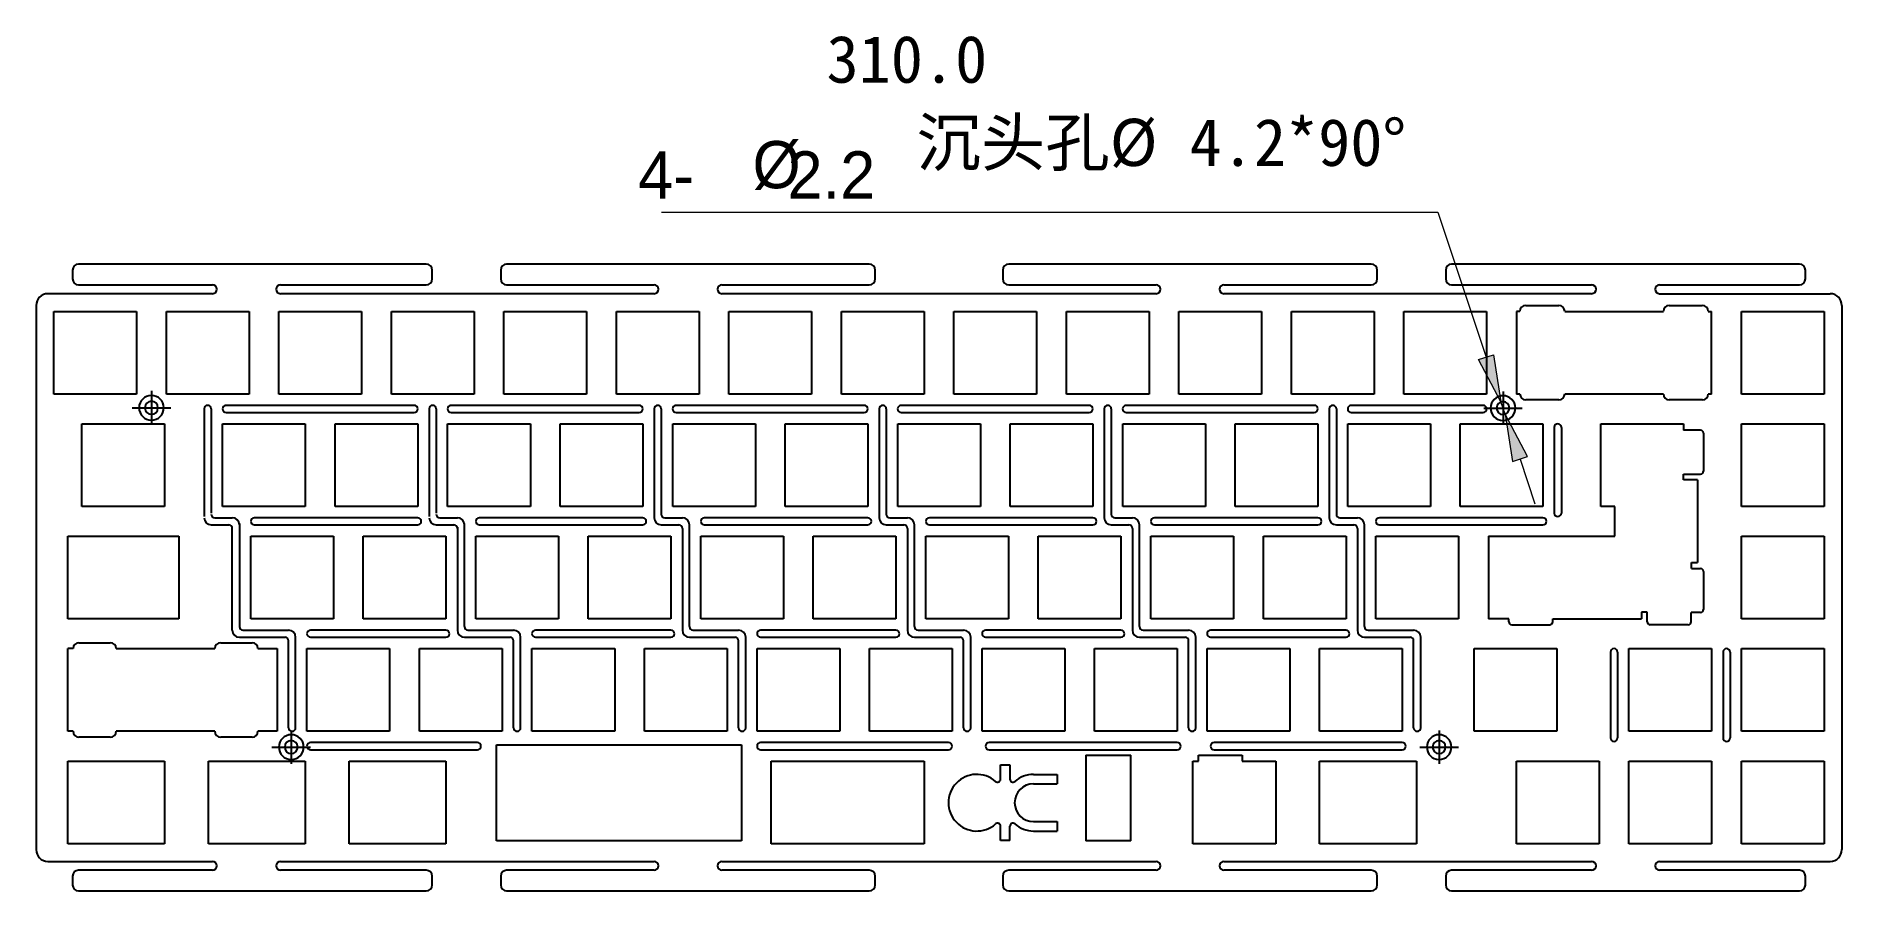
# Model space of a CAD drawing. Header units: millimetres. Extents: x 8 to 313, y 7 to 151.
import ezdxf

# ---------------------------------------------------------------- set-up
doc = ezdxf.new("R2010")
doc.units = ezdxf.units.MM
for name, pattern in [('AI-Linetype-1', [32.019867, 20.012417, -4.002483, 4.002483, -4.002483]), ('AI-Linetype-2', [32.019867, 20.012417, -4.002483, 4.002483, -4.002483]), ('AI-Linetype-3', [32.019867, 20.012417, -4.002483, 4.002483, -4.002483]), ('AI-Linetype-4', [32.019867, 20.012417, -4.002483, 4.002483, -4.002483]), ('AI-Linetype-5', [32.019867, 20.012417, -4.002483, 4.002483, -4.002483]), ('AI-Linetype-6', [32.019867, 20.012417, -4.002483, 4.002483, -4.002483]), ('AI-Linetype-7', [32.019867, 20.012417, -4.002483, 4.002483, -4.002483]), ('AI-Linetype-8', [32.019867, 20.012417, -4.002483, 4.002483, -4.002483])]:
    doc.linetypes.add(name, pattern=pattern)
for name, color, linetype in [('01___PRT_ALL_DTM_PLN', 7, 'Continuous'), ('_U+56FE_U+5C421', 7, 'Continuous'), ('JELLY-00-00-06_PBL1', 7, 'Continuous')]:
    doc.layers.add(name, color=color, linetype=linetype)
doc.styles.get("Standard").update_dxf_attribs({"font": 'arial.ttf'})

# ---------------------------------------------------------------- blocks, each defined once
blk = doc.blocks.new('block 3')
at = {"color": 7, "lineweight": 25}
blk.add_lwpolyline([(93.19, 163.36), (93.19, 177.36)], dxfattribs=at)
blk = doc.blocks.new('block 4')
at = {"color": 7, "lineweight": 25}
blk.add_lwpolyline([(96.36, 184.36), (96.36, 182.86)], dxfattribs=at)
blk = doc.blocks.new('block 5')
at = {"color": 7, "lineweight": 25}
blk.add_lwpolyline([(96.36, 81.66), (96.36, 80.16)], dxfattribs=at)
blk = doc.blocks.new('block 6')
at = {"color": 7, "lineweight": 25}
blk.add_lwpolyline([(97.95, 144.31), (97.95, 158.31)], dxfattribs=at)
blk = doc.blocks.new('block 7')
at = {"color": 7, "lineweight": 25}
blk.add_lwpolyline([(107.19, 177.36), (107.19, 163.36)], dxfattribs=at)
blk = doc.blocks.new('block 8')
at = {"color": 7, "lineweight": 25}
blk.add_lwpolyline([(111.95, 158.31), (111.95, 144.31)], dxfattribs=at)
blk = doc.blocks.new('block 9')
at = {"color": 7, "lineweight": 25}
blk.add_lwpolyline([(112.24, 163.36), (112.24, 177.36)], dxfattribs=at)
blk = doc.blocks.new('block 10')
at = {"color": 7, "lineweight": 25}
blk.add_lwpolyline([(121.77, 144.31), (121.77, 158.31)], dxfattribs=at)
blk = doc.blocks.new('block 11')
at = {"color": 7, "lineweight": 25}
blk.add_lwpolyline([(126.24, 177.36), (126.24, 163.36)], dxfattribs=at)
blk = doc.blocks.new('block 12')
at = {"color": 7, "lineweight": 25}
blk.add_lwpolyline([(126.53, 125.26), (126.53, 139.26)], dxfattribs=at)
blk = doc.blocks.new('block 13')
at = {"color": 7, "lineweight": 25}
blk.add_lwpolyline([(131.29, 163.36), (131.29, 177.36)], dxfattribs=at)
blk = doc.blocks.new('block 14')
at = {"color": 7, "lineweight": 25}
blk.add_lwpolyline([(135.77, 158.31), (135.77, 144.31)], dxfattribs=at)
blk = doc.blocks.new('block 15')
at = {"color": 7, "lineweight": 25}
blk.add_lwpolyline([(136.05, 106.21), (136.05, 120.21)], dxfattribs=at)
blk = doc.blocks.new('block 16')
at = {"color": 7, "lineweight": 25}
blk.add_lwpolyline([(140.53, 139.26), (140.53, 125.26)], dxfattribs=at)
blk = doc.blocks.new('block 17')
at = {"color": 7, "lineweight": 25}
blk.add_lwpolyline([(140.82, 144.31), (140.82, 158.31)], dxfattribs=at)
blk = doc.blocks.new('block 18')
at = {"color": 7, "lineweight": 25}
blk.add_lwpolyline([(145.29, 177.36), (145.29, 163.36)], dxfattribs=at)
blk = doc.blocks.new('block 19')
at = {"color": 7, "lineweight": 25}
blk.add_lwpolyline([(145.58, 125.26), (145.58, 139.26)], dxfattribs=at)
blk = doc.blocks.new('block 20')
at = {"color": 7, "lineweight": 25}
blk.add_lwpolyline([(150.05, 120.21), (150.05, 106.21)], dxfattribs=at)
blk = doc.blocks.new('block 21')
at = {"color": 7, "lineweight": 25}
blk.add_lwpolyline([(150.34, 163.36), (150.34, 177.36)], dxfattribs=at)
blk = doc.blocks.new('block 22')
at = {"color": 7, "lineweight": 25}
blk.add_lwpolyline([(154.82, 158.31), (154.82, 144.31)], dxfattribs=at)
blk = doc.blocks.new('block 23')
at = {"color": 7, "lineweight": 25}
blk.add_lwpolyline([(155.1, 106.21), (155.1, 120.21)], dxfattribs=at)
blk = doc.blocks.new('block 24')
at = {"color": 7, "lineweight": 25}
blk.add_lwpolyline([(157.26, 80.16), (157.26, 81.66)], dxfattribs=at)
blk = doc.blocks.new('block 25')
at = {"color": 7, "lineweight": 25}
blk.add_lwpolyline([(157.26, 182.86), (157.26, 184.36)], dxfattribs=at)
blk = doc.blocks.new('block 26')
at = {"color": 7, "lineweight": 25}
blk.add_lwpolyline([(159.58, 139.26), (159.58, 125.26)], dxfattribs=at)
blk = doc.blocks.new('block 27')
at = {"color": 7, "lineweight": 25}
blk.add_lwpolyline([(159.87, 144.31), (159.87, 158.31)], dxfattribs=at)
blk = doc.blocks.new('block 28')
at = {"color": 7, "lineweight": 25}
blk.add_lwpolyline([(164.34, 177.36), (164.34, 163.36)], dxfattribs=at)
blk = doc.blocks.new('block 29')
at = {"color": 7, "lineweight": 25}
blk.add_lwpolyline([(164.63, 125.26), (164.63, 139.26)], dxfattribs=at)
blk = doc.blocks.new('block 31')
at = {"color": 7, "lineweight": 25}
blk.add_lwpolyline([(168.86, 184.36), (168.86, 182.86)], dxfattribs=at)
blk = doc.blocks.new('block 32')
at = {"color": 7, "lineweight": 25}
blk.add_lwpolyline([(168.86, 81.66), (168.86, 80.16)], dxfattribs=at)
blk = doc.blocks.new('block 33')
at = {"color": 7, "lineweight": 25}
blk.add_lwpolyline([(169.1, 120.21), (169.1, 106.21)], dxfattribs=at)
blk = doc.blocks.new('block 34')
at = {"color": 7, "lineweight": 25}
blk.add_lwpolyline([(169.39, 163.36), (169.39, 177.36)], dxfattribs=at)
blk = doc.blocks.new('block 35')
at = {"color": 7, "lineweight": 25}
blk.add_lwpolyline([(173.87, 158.31), (173.87, 144.31)], dxfattribs=at)
blk = doc.blocks.new('block 36')
at = {"color": 7, "lineweight": 25}
blk.add_lwpolyline([(174.15, 106.21), (174.15, 120.21)], dxfattribs=at)
blk = doc.blocks.new('block 37')
at = {"color": 7, "lineweight": 25}
blk.add_lwpolyline([(178.63, 139.26), (178.63, 125.26)], dxfattribs=at)
blk = doc.blocks.new('block 38')
at = {"color": 7, "lineweight": 25}
blk.add_lwpolyline([(178.92, 144.31), (178.92, 158.31)], dxfattribs=at)
blk = doc.blocks.new('block 39')
at = {"color": 7, "lineweight": 25}
blk.add_lwpolyline([(183.39, 177.36), (183.39, 163.36)], dxfattribs=at)
blk = doc.blocks.new('block 40')
at = {"color": 7, "lineweight": 25}
blk.add_lwpolyline([(183.68, 125.26), (183.68, 139.26)], dxfattribs=at)
blk = doc.blocks.new('block 41')
at = {"color": 7, "lineweight": 25}
blk.add_lwpolyline([(188.15, 120.21), (188.15, 106.21)], dxfattribs=at)
blk = doc.blocks.new('block 42')
at = {"color": 7, "lineweight": 25}
blk.add_lwpolyline([(188.44, 163.36), (188.44, 177.36)], dxfattribs=at)
blk = doc.blocks.new('block 43')
at = {"color": 7, "lineweight": 25}
blk.add_lwpolyline([(192.92, 158.31), (192.92, 144.31)], dxfattribs=at)
blk = doc.blocks.new('block 44')
at = {"color": 7, "lineweight": 25}
blk.add_lwpolyline([(193.2, 106.21), (193.2, 120.21)], dxfattribs=at)
blk = doc.blocks.new('block 45')
at = {"color": 7, "lineweight": 25}
blk.add_lwpolyline([(197.68, 139.26), (197.68, 125.26)], dxfattribs=at)
blk = doc.blocks.new('block 46')
at = {"color": 7, "lineweight": 25}
blk.add_lwpolyline([(197.97, 144.31), (197.97, 158.31)], dxfattribs=at)
blk = doc.blocks.new('block 47')
at = {"color": 7, "lineweight": 25}
blk.add_lwpolyline([(97.36, 79.16), (156.26, 79.16)], dxfattribs=at)
blk = doc.blocks.new('block 48')
at = {"color": 7, "lineweight": 25}
blk.add_lwpolyline([(169.86, 79.16), (231.26, 79.16)], dxfattribs=at)
blk = doc.blocks.new('block 49')
at = {"color": 7, "lineweight": 25}
blk.add_lwpolyline([(254.86, 79.16), (316.26, 79.16)], dxfattribs=at)
blk = doc.blocks.new('block 50')
at = {"color": 7, "lineweight": 25}
blk.add_lwpolyline([(329.86, 79.16), (388.77, 79.16)], dxfattribs=at)
blk = doc.blocks.new('block 51')
at = {"color": 7, "lineweight": 25}
blk.add_lwpolyline([(388.77, 82.66), (365.07, 82.66)], dxfattribs=at)
blk = doc.blocks.new('block 52')
at = {"color": 7, "lineweight": 25}
blk.add_lwpolyline([(353.56, 82.66), (329.86, 82.66)], dxfattribs=at)
blk = doc.blocks.new('block 53')
at = {"color": 7, "lineweight": 25}
blk.add_lwpolyline([(316.26, 82.66), (291.31, 82.66)], dxfattribs=at)
blk = doc.blocks.new('block 54')
at = {"color": 7, "lineweight": 25}
blk.add_lwpolyline([(279.81, 82.66), (254.86, 82.66)], dxfattribs=at)
blk = doc.blocks.new('block 55')
at = {"color": 7, "lineweight": 25}
blk.add_lwpolyline([(231.26, 82.66), (206.31, 82.66)], dxfattribs=at)
blk = doc.blocks.new('block 56')
at = {"color": 7, "lineweight": 25}
blk.add_lwpolyline([(194.81, 82.66), (169.86, 82.66)], dxfattribs=at)
blk = doc.blocks.new('block 57')
at = {"color": 7, "lineweight": 25}
blk.add_lwpolyline([(156.26, 82.66), (131.56, 82.66)], dxfattribs=at)
blk = doc.blocks.new('block 58')
at = {"color": 7, "lineweight": 25}
blk.add_lwpolyline([(120.06, 82.66), (97.36, 82.66)], dxfattribs=at)
blk = doc.blocks.new('block 61')
at = {"color": 7, "lineweight": 25}
blk.add_lwpolyline([(131.56, 84.16), (194.81, 84.16)], dxfattribs=at)
blk = doc.blocks.new('block 62')
at = {"color": 7, "lineweight": 25}
blk.add_lwpolyline([(206.31, 84.16), (279.81, 84.16)], dxfattribs=at)
blk = doc.blocks.new('block 63')
at = {"color": 7, "lineweight": 25}
blk.add_lwpolyline([(291.31, 84.16), (353.56, 84.16)], dxfattribs=at)
blk = doc.blocks.new('block 64')
at = {"color": 7, "lineweight": 25}
blk.add_lwpolyline([(392.94, 87.16), (378.94, 87.16)], dxfattribs=at)
blk = doc.blocks.new('block 65')
at = {"color": 7, "lineweight": 25}
blk.add_lwpolyline([(373.89, 87.16), (359.89, 87.16)], dxfattribs=at)
blk = doc.blocks.new('block 66')
at = {"color": 7, "lineweight": 25}
blk.add_lwpolyline([(354.84, 87.16), (340.84, 87.16)], dxfattribs=at)
blk = doc.blocks.new('block 69')
at = {"color": 7, "lineweight": 25}
blk.add_lwpolyline([(202.44, 177.36), (202.44, 163.36)], dxfattribs=at)
blk = doc.blocks.new('block 70')
at = {"color": 7, "lineweight": 25}
blk.add_lwpolyline([(202.73, 125.26), (202.73, 139.26)], dxfattribs=at)
blk = doc.blocks.new('block 71')
at = {"color": 7, "lineweight": 25}
blk.add_lwpolyline([(207.2, 120.21), (207.2, 106.21)], dxfattribs=at)
blk = doc.blocks.new('block 72')
at = {"color": 7, "lineweight": 25}
blk.add_lwpolyline([(207.49, 163.36), (207.49, 177.36)], dxfattribs=at)
blk = doc.blocks.new('block 73')
at = {"color": 7, "lineweight": 25}
blk.add_lwpolyline([(211.97, 158.31), (211.97, 144.31)], dxfattribs=at)
blk = doc.blocks.new('block 74')
at = {"color": 7, "lineweight": 25}
blk.add_lwpolyline([(212.25, 106.21), (212.25, 120.21)], dxfattribs=at)
blk = doc.blocks.new('block 75')
at = {"color": 7, "lineweight": 25}
blk.add_lwpolyline([(216.73, 139.26), (216.73, 125.26)], dxfattribs=at)
blk = doc.blocks.new('block 76')
at = {"color": 7, "lineweight": 25}
blk.add_lwpolyline([(217.02, 144.31), (217.02, 158.31)], dxfattribs=at)
blk = doc.blocks.new('block 77')
at = {"color": 7, "lineweight": 25}
blk.add_lwpolyline([(221.49, 177.36), (221.49, 163.36)], dxfattribs=at)
blk = doc.blocks.new('block 78')
at = {"color": 7, "lineweight": 25}
blk.add_lwpolyline([(221.78, 125.26), (221.78, 139.26)], dxfattribs=at)
blk = doc.blocks.new('block 79')
at = {"color": 7, "lineweight": 25}
blk.add_lwpolyline([(340.84, 101.16), (354.84, 101.16)], dxfattribs=at)
blk = doc.blocks.new('block 80')
at = {"color": 7, "lineweight": 25}
blk.add_lwpolyline([(359.89, 101.16), (373.89, 101.16)], dxfattribs=at)
blk = doc.blocks.new('block 81')
at = {"color": 7, "lineweight": 25}
blk.add_lwpolyline([(378.94, 101.16), (392.94, 101.16)], dxfattribs=at)
blk = doc.blocks.new('block 82')
at = {"color": 7, "lineweight": 25}
blk.add_lwpolyline([(392.94, 106.21), (378.94, 106.21)], dxfattribs=at)
blk = doc.blocks.new('block 83')
at = {"color": 7, "lineweight": 25}
blk.add_lwpolyline([(373.89, 106.21), (359.89, 106.21)], dxfattribs=at)
blk = doc.blocks.new('block 84')
at = {"color": 7, "lineweight": 25}
blk.add_lwpolyline([(347.7, 106.21), (333.7, 106.21)], dxfattribs=at)
blk = doc.blocks.new('block 85')
at = {"color": 7, "lineweight": 25}
blk.add_lwpolyline([(321.5, 106.21), (307.5, 106.21)], dxfattribs=at)
blk = doc.blocks.new('block 86')
at = {"color": 7, "lineweight": 25}
blk.add_lwpolyline([(302.45, 106.21), (288.45, 106.21)], dxfattribs=at)
blk = doc.blocks.new('block 87')
at = {"color": 7, "lineweight": 25}
blk.add_lwpolyline([(283.4, 106.21), (269.4, 106.21)], dxfattribs=at)
blk = doc.blocks.new('block 88')
at = {"color": 7, "lineweight": 25}
blk.add_lwpolyline([(264.35, 106.21), (250.35, 106.21)], dxfattribs=at)
blk = doc.blocks.new('block 89')
at = {"color": 7, "lineweight": 25}
blk.add_lwpolyline([(245.3, 106.21), (231.3, 106.21)], dxfattribs=at)
blk = doc.blocks.new('block 90')
at = {"color": 7, "lineweight": 25}
blk.add_lwpolyline([(226.25, 106.21), (212.25, 106.21)], dxfattribs=at)
blk = doc.blocks.new('block 91')
at = {"color": 7, "lineweight": 25}
blk.add_lwpolyline([(207.2, 106.21), (193.2, 106.21)], dxfattribs=at)
blk = doc.blocks.new('block 92')
at = {"color": 7, "lineweight": 25}
blk.add_lwpolyline([(188.15, 106.21), (174.15, 106.21)], dxfattribs=at)
blk = doc.blocks.new('block 93')
at = {"color": 7, "lineweight": 25}
blk.add_lwpolyline([(169.1, 106.21), (155.1, 106.21)], dxfattribs=at)
blk = doc.blocks.new('block 94')
at = {"color": 7, "lineweight": 25}
blk.add_lwpolyline([(150.05, 106.21), (136.05, 106.21)], dxfattribs=at)
blk = doc.blocks.new('block 95')
at = {"color": 7, "lineweight": 25}
blk.add_lwpolyline([(120.45, 106.21), (103.75, 106.21)], dxfattribs=at)
blk = doc.blocks.new('block 96')
at = {"color": 7, "lineweight": 25}
blk.add_lwpolyline([(226.25, 120.21), (226.25, 106.21)], dxfattribs=at)
blk = doc.blocks.new('block 97')
at = {"color": 7, "lineweight": 25}
blk.add_lwpolyline([(226.54, 163.36), (226.54, 177.36)], dxfattribs=at)
blk = doc.blocks.new('block 98')
at = {"color": 7, "lineweight": 25}
blk.add_lwpolyline([(231.02, 158.31), (231.02, 144.31)], dxfattribs=at)
blk = doc.blocks.new('block 99')
at = {"color": 7, "lineweight": 25}
blk.add_lwpolyline([(231.3, 106.21), (231.3, 120.21)], dxfattribs=at)
blk = doc.blocks.new('block 100')
at = {"color": 7, "lineweight": 25}
blk.add_lwpolyline([(232.26, 80.16), (232.26, 81.66)], dxfattribs=at)
blk = doc.blocks.new('block 101')
at = {"color": 7, "lineweight": 25}
blk.add_lwpolyline([(232.26, 182.86), (232.26, 184.36)], dxfattribs=at)
blk = doc.blocks.new('block 103')
at = {"color": 7, "lineweight": 25}
blk.add_lwpolyline([(136.05, 120.21), (150.05, 120.21)], dxfattribs=at)
blk = doc.blocks.new('block 104')
at = {"color": 7, "lineweight": 25}
blk.add_lwpolyline([(155.1, 120.21), (169.1, 120.21)], dxfattribs=at)
blk = doc.blocks.new('block 105')
at = {"color": 7, "lineweight": 25}
blk.add_lwpolyline([(174.15, 120.21), (188.15, 120.21)], dxfattribs=at)
blk = doc.blocks.new('block 106')
at = {"color": 7, "lineweight": 25}
blk.add_lwpolyline([(193.2, 120.21), (207.2, 120.21)], dxfattribs=at)
blk = doc.blocks.new('block 107')
at = {"color": 7, "lineweight": 25}
blk.add_lwpolyline([(212.25, 120.21), (226.25, 120.21)], dxfattribs=at)
blk = doc.blocks.new('block 108')
at = {"color": 7, "lineweight": 25}
blk.add_lwpolyline([(231.3, 120.21), (245.3, 120.21)], dxfattribs=at)
blk = doc.blocks.new('block 109')
at = {"color": 7, "lineweight": 25}
blk.add_lwpolyline([(250.35, 120.21), (264.35, 120.21)], dxfattribs=at)
blk = doc.blocks.new('block 110')
at = {"color": 7, "lineweight": 25}
blk.add_lwpolyline([(269.4, 120.21), (283.4, 120.21)], dxfattribs=at)
blk = doc.blocks.new('block 111')
at = {"color": 7, "lineweight": 25}
blk.add_lwpolyline([(288.45, 120.21), (302.45, 120.21)], dxfattribs=at)
blk = doc.blocks.new('block 112')
at = {"color": 7, "lineweight": 25}
blk.add_lwpolyline([(307.5, 120.21), (321.5, 120.21)], dxfattribs=at)
blk = doc.blocks.new('block 113')
at = {"color": 7, "lineweight": 25}
blk.add_lwpolyline([(333.7, 120.21), (347.7, 120.21)], dxfattribs=at)
blk = doc.blocks.new('block 114')
at = {"color": 7, "lineweight": 25}
blk.add_lwpolyline([(359.89, 120.21), (373.89, 120.21)], dxfattribs=at)
blk = doc.blocks.new('block 115')
at = {"color": 7, "lineweight": 25}
blk.add_lwpolyline([(378.94, 120.21), (392.94, 120.21)], dxfattribs=at)
blk = doc.blocks.new('block 116')
at = {"color": 7, "lineweight": 25}
blk.add_lwpolyline([(235.78, 139.26), (235.78, 125.26)], dxfattribs=at)
blk = doc.blocks.new('block 117')
at = {"color": 7, "lineweight": 25}
blk.add_lwpolyline([(236.07, 144.31), (236.07, 158.31)], dxfattribs=at)
blk = doc.blocks.new('block 118')
at = {"color": 7, "lineweight": 25}
blk.add_lwpolyline([(240.54, 177.36), (240.54, 163.36)], dxfattribs=at)
blk = doc.blocks.new('block 119')
at = {"color": 7, "lineweight": 25}
blk.add_lwpolyline([(240.83, 125.26), (240.83, 139.26)], dxfattribs=at)
blk = doc.blocks.new('block 121')
at = {"color": 7, "lineweight": 25}
blk.add_lwpolyline([(392.94, 125.26), (378.94, 125.26)], dxfattribs=at)
blk = doc.blocks.new('block 122')
at = {"color": 7, "lineweight": 25}
blk.add_lwpolyline([(331.03, 125.26), (317.03, 125.26)], dxfattribs=at)
blk = doc.blocks.new('block 123')
at = {"color": 7, "lineweight": 25}
blk.add_lwpolyline([(311.98, 125.26), (297.98, 125.26)], dxfattribs=at)
blk = doc.blocks.new('block 124')
at = {"color": 7, "lineweight": 25}
blk.add_lwpolyline([(292.93, 125.26), (278.93, 125.26)], dxfattribs=at)
blk = doc.blocks.new('block 125')
at = {"color": 7, "lineweight": 25}
blk.add_lwpolyline([(273.88, 125.26), (259.88, 125.26)], dxfattribs=at)
blk = doc.blocks.new('block 126')
at = {"color": 7, "lineweight": 25}
blk.add_lwpolyline([(254.83, 125.26), (240.83, 125.26)], dxfattribs=at)
blk = doc.blocks.new('block 127')
at = {"color": 7, "lineweight": 25}
blk.add_lwpolyline([(235.78, 125.26), (221.78, 125.26)], dxfattribs=at)
blk = doc.blocks.new('block 128')
at = {"color": 7, "lineweight": 25}
blk.add_lwpolyline([(216.73, 125.26), (202.73, 125.26)], dxfattribs=at)
blk = doc.blocks.new('block 129')
at = {"color": 7, "lineweight": 25}
blk.add_lwpolyline([(197.68, 125.26), (183.68, 125.26)], dxfattribs=at)
blk = doc.blocks.new('block 130')
at = {"color": 7, "lineweight": 25}
blk.add_lwpolyline([(178.63, 125.26), (164.63, 125.26)], dxfattribs=at)
blk = doc.blocks.new('block 131')
at = {"color": 7, "lineweight": 25}
blk.add_lwpolyline([(159.58, 125.26), (145.58, 125.26)], dxfattribs=at)
blk = doc.blocks.new('block 132')
at = {"color": 7, "lineweight": 25}
blk.add_lwpolyline([(140.53, 125.26), (126.53, 125.26)], dxfattribs=at)
blk = doc.blocks.new('block 133')
at = {"color": 7, "lineweight": 25}
blk.add_lwpolyline([(245.3, 120.21), (245.3, 106.21)], dxfattribs=at)
blk = doc.blocks.new('block 134')
at = {"color": 7, "lineweight": 25}
blk.add_lwpolyline([(245.59, 163.36), (245.59, 177.36)], dxfattribs=at)
blk = doc.blocks.new('block 135')
at = {"color": 7, "lineweight": 25}
blk.add_lwpolyline([(250.07, 158.31), (250.07, 144.31)], dxfattribs=at)
blk = doc.blocks.new('block 136')
at = {"color": 7, "lineweight": 25}
blk.add_lwpolyline([(250.35, 106.21), (250.35, 120.21)], dxfattribs=at)
blk = doc.blocks.new('block 137')
at = {"color": 7, "lineweight": 25}
blk.add_lwpolyline([(253.86, 184.36), (253.86, 182.86)], dxfattribs=at)
blk = doc.blocks.new('block 138')
at = {"color": 7, "lineweight": 25}
blk.add_lwpolyline([(253.86, 81.66), (253.86, 80.16)], dxfattribs=at)
blk = doc.blocks.new('block 139')
at = {"color": 7, "lineweight": 25}
blk.add_lwpolyline([(254.83, 139.26), (254.83, 125.26)], dxfattribs=at)
blk = doc.blocks.new('block 140')
at = {"color": 7, "lineweight": 25}
blk.add_lwpolyline([(255.12, 144.31), (255.12, 158.31)], dxfattribs=at)
blk = doc.blocks.new('block 141')
at = {"color": 7, "lineweight": 25}
blk.add_lwpolyline([(126.53, 139.26), (140.53, 139.26)], dxfattribs=at)
blk = doc.blocks.new('block 142')
at = {"color": 7, "lineweight": 25}
blk.add_lwpolyline([(145.58, 139.26), (159.58, 139.26)], dxfattribs=at)
blk = doc.blocks.new('block 143')
at = {"color": 7, "lineweight": 25}
blk.add_lwpolyline([(164.63, 139.26), (178.63, 139.26)], dxfattribs=at)
blk = doc.blocks.new('block 144')
at = {"color": 7, "lineweight": 25}
blk.add_lwpolyline([(183.68, 139.26), (197.68, 139.26)], dxfattribs=at)
blk = doc.blocks.new('block 145')
at = {"color": 7, "lineweight": 25}
blk.add_lwpolyline([(202.73, 139.26), (216.73, 139.26)], dxfattribs=at)
blk = doc.blocks.new('block 146')
at = {"color": 7, "lineweight": 25}
blk.add_lwpolyline([(221.78, 139.26), (235.78, 139.26)], dxfattribs=at)
blk = doc.blocks.new('block 147')
at = {"color": 7, "lineweight": 25}
blk.add_lwpolyline([(240.83, 139.26), (254.83, 139.26)], dxfattribs=at)
blk = doc.blocks.new('block 148')
at = {"color": 7, "lineweight": 25}
blk.add_lwpolyline([(259.88, 139.26), (273.88, 139.26)], dxfattribs=at)
blk = doc.blocks.new('block 149')
at = {"color": 7, "lineweight": 25}
blk.add_lwpolyline([(278.93, 139.26), (292.93, 139.26)], dxfattribs=at)
blk = doc.blocks.new('block 150')
at = {"color": 7, "lineweight": 25}
blk.add_lwpolyline([(297.98, 139.26), (311.98, 139.26)], dxfattribs=at)
blk = doc.blocks.new('block 151')
at = {"color": 7, "lineweight": 25}
blk.add_lwpolyline([(317.03, 139.26), (331.03, 139.26)], dxfattribs=at)
blk = doc.blocks.new('block 152')
at = {"color": 7, "lineweight": 25}
blk.add_lwpolyline([(378.94, 139.26), (392.94, 139.26)], dxfattribs=at)
blk = doc.blocks.new('block 153')
at = {"color": 7, "lineweight": 25}
blk.add_lwpolyline([(392.94, 144.31), (378.94, 144.31)], dxfattribs=at)
blk = doc.blocks.new('block 154')
at = {"color": 7, "lineweight": 25}
blk.add_lwpolyline([(345.32, 144.31), (331.32, 144.31)], dxfattribs=at)
blk = doc.blocks.new('block 155')
at = {"color": 7, "lineweight": 25}
blk.add_lwpolyline([(326.27, 144.31), (312.27, 144.31)], dxfattribs=at)
blk = doc.blocks.new('block 156')
at = {"color": 7, "lineweight": 25}
blk.add_lwpolyline([(307.22, 144.31), (293.22, 144.31)], dxfattribs=at)
blk = doc.blocks.new('block 157')
at = {"color": 7, "lineweight": 25}
blk.add_lwpolyline([(288.17, 144.31), (274.17, 144.31)], dxfattribs=at)
blk = doc.blocks.new('block 158')
at = {"color": 7, "lineweight": 25}
blk.add_lwpolyline([(269.12, 144.31), (255.12, 144.31)], dxfattribs=at)
blk = doc.blocks.new('block 159')
at = {"color": 7, "lineweight": 25}
blk.add_lwpolyline([(250.07, 144.31), (236.07, 144.31)], dxfattribs=at)
blk = doc.blocks.new('block 160')
at = {"color": 7, "lineweight": 25}
blk.add_lwpolyline([(231.02, 144.31), (217.02, 144.31)], dxfattribs=at)
blk = doc.blocks.new('block 161')
at = {"color": 7, "lineweight": 25}
blk.add_lwpolyline([(211.97, 144.31), (197.97, 144.31)], dxfattribs=at)
blk = doc.blocks.new('block 162')
at = {"color": 7, "lineweight": 25}
blk.add_lwpolyline([(192.92, 144.31), (178.92, 144.31)], dxfattribs=at)
blk = doc.blocks.new('block 163')
at = {"color": 7, "lineweight": 25}
blk.add_lwpolyline([(173.87, 144.31), (159.87, 144.31)], dxfattribs=at)
blk = doc.blocks.new('block 164')
at = {"color": 7, "lineweight": 25}
blk.add_lwpolyline([(154.82, 144.31), (140.82, 144.31)], dxfattribs=at)
blk = doc.blocks.new('block 165')
at = {"color": 7, "lineweight": 25}
blk.add_lwpolyline([(135.77, 144.31), (121.77, 144.31)], dxfattribs=at)
blk = doc.blocks.new('block 166')
at = {"color": 7, "lineweight": 25}
blk.add_lwpolyline([(111.95, 144.31), (97.95, 144.31)], dxfattribs=at)
blk = doc.blocks.new('block 167')
at = {"color": 7, "lineweight": 25}
blk.add_lwpolyline([(259.59, 177.36), (259.59, 163.36)], dxfattribs=at)
blk = doc.blocks.new('block 168')
at = {"color": 7, "lineweight": 25}
blk.add_lwpolyline([(259.88, 125.26), (259.88, 139.26)], dxfattribs=at)
blk = doc.blocks.new('block 169')
at = {"color": 7, "lineweight": 25}
blk.add_lwpolyline([(264.35, 120.21), (264.35, 106.21)], dxfattribs=at)
blk = doc.blocks.new('block 170')
at = {"color": 7, "lineweight": 25}
blk.add_lwpolyline([(264.64, 163.36), (264.64, 177.36)], dxfattribs=at)
blk = doc.blocks.new('block 172')
at = {"color": 7, "lineweight": 25}
blk.add_lwpolyline([(269.12, 158.31), (269.12, 144.31)], dxfattribs=at)
blk = doc.blocks.new('block 173')
at = {"color": 7, "lineweight": 25}
blk.add_lwpolyline([(269.4, 106.21), (269.4, 120.21)], dxfattribs=at)
blk = doc.blocks.new('block 174')
at = {"color": 7, "lineweight": 25}
blk.add_lwpolyline([(273.88, 139.26), (273.88, 125.26)], dxfattribs=at)
blk = doc.blocks.new('block 175')
at = {"color": 7, "lineweight": 25}
blk.add_lwpolyline([(274.17, 144.31), (274.17, 158.31)], dxfattribs=at)
blk = doc.blocks.new('block 178')
at = {"color": 7, "lineweight": 25}
blk.add_lwpolyline([(97.95, 158.31), (111.95, 158.31)], dxfattribs=at)
blk = doc.blocks.new('block 179')
at = {"color": 7, "lineweight": 25}
blk.add_lwpolyline([(121.77, 158.31), (135.77, 158.31)], dxfattribs=at)
blk = doc.blocks.new('block 180')
at = {"color": 7, "lineweight": 25}
blk.add_lwpolyline([(140.82, 158.31), (154.82, 158.31)], dxfattribs=at)
blk = doc.blocks.new('block 181')
at = {"color": 7, "lineweight": 25}
blk.add_lwpolyline([(159.87, 158.31), (173.87, 158.31)], dxfattribs=at)
blk = doc.blocks.new('block 182')
at = {"color": 7, "lineweight": 25}
blk.add_lwpolyline([(178.92, 158.31), (192.92, 158.31)], dxfattribs=at)
blk = doc.blocks.new('block 183')
at = {"color": 7, "lineweight": 25}
blk.add_lwpolyline([(197.97, 158.31), (211.97, 158.31)], dxfattribs=at)
blk = doc.blocks.new('block 184')
at = {"color": 7, "lineweight": 25}
blk.add_lwpolyline([(217.02, 158.31), (231.02, 158.31)], dxfattribs=at)
blk = doc.blocks.new('block 185')
at = {"color": 7, "lineweight": 25}
blk.add_lwpolyline([(236.07, 158.31), (250.07, 158.31)], dxfattribs=at)
blk = doc.blocks.new('block 186')
at = {"color": 7, "lineweight": 25}
blk.add_lwpolyline([(255.12, 158.31), (269.12, 158.31)], dxfattribs=at)
blk = doc.blocks.new('block 187')
at = {"color": 7, "lineweight": 25}
blk.add_lwpolyline([(274.17, 158.31), (288.17, 158.31)], dxfattribs=at)
blk = doc.blocks.new('block 188')
at = {"color": 7, "lineweight": 25}
blk.add_lwpolyline([(293.22, 158.31), (307.22, 158.31)], dxfattribs=at)
blk = doc.blocks.new('block 189')
at = {"color": 7, "lineweight": 25}
blk.add_lwpolyline([(312.27, 158.31), (326.27, 158.31)], dxfattribs=at)
blk = doc.blocks.new('block 190')
at = {"color": 7, "lineweight": 25}
blk.add_lwpolyline([(331.32, 158.31), (345.32, 158.31)], dxfattribs=at)
blk = doc.blocks.new('block 191')
at = {"color": 7, "lineweight": 25}
blk.add_lwpolyline([(378.94, 158.31), (392.94, 158.31)], dxfattribs=at)
blk = doc.blocks.new('block 192')
at = {"color": 7, "lineweight": 25}
blk.add_lwpolyline([(392.94, 163.36), (378.94, 163.36)], dxfattribs=at)
blk = doc.blocks.new('block 193')
at = {"color": 7, "lineweight": 25}
blk.add_lwpolyline([(335.79, 163.36), (321.79, 163.36)], dxfattribs=at)
blk = doc.blocks.new('block 194')
at = {"color": 7, "lineweight": 25}
blk.add_lwpolyline([(316.74, 163.36), (302.74, 163.36)], dxfattribs=at)
blk = doc.blocks.new('block 195')
at = {"color": 7, "lineweight": 25}
blk.add_lwpolyline([(297.69, 163.36), (283.69, 163.36)], dxfattribs=at)
blk = doc.blocks.new('block 196')
at = {"color": 7, "lineweight": 25}
blk.add_lwpolyline([(278.64, 163.36), (264.64, 163.36)], dxfattribs=at)
blk = doc.blocks.new('block 197')
at = {"color": 7, "lineweight": 25}
blk.add_lwpolyline([(259.59, 163.36), (245.59, 163.36)], dxfattribs=at)
blk = doc.blocks.new('block 198')
at = {"color": 7, "lineweight": 25}
blk.add_lwpolyline([(240.54, 163.36), (226.54, 163.36)], dxfattribs=at)
blk = doc.blocks.new('block 199')
at = {"color": 7, "lineweight": 25}
blk.add_lwpolyline([(221.49, 163.36), (207.49, 163.36)], dxfattribs=at)
blk = doc.blocks.new('block 200')
at = {"color": 7, "lineweight": 25}
blk.add_lwpolyline([(202.44, 163.36), (188.44, 163.36)], dxfattribs=at)
blk = doc.blocks.new('block 201')
at = {"color": 7, "lineweight": 25}
blk.add_lwpolyline([(183.39, 163.36), (169.39, 163.36)], dxfattribs=at)
blk = doc.blocks.new('block 202')
at = {"color": 7, "lineweight": 25}
blk.add_lwpolyline([(164.34, 163.36), (150.34, 163.36)], dxfattribs=at)
blk = doc.blocks.new('block 203')
at = {"color": 7, "lineweight": 25}
blk.add_lwpolyline([(145.29, 163.36), (131.29, 163.36)], dxfattribs=at)
blk = doc.blocks.new('block 204')
at = {"color": 7, "lineweight": 25}
blk.add_lwpolyline([(126.24, 163.36), (112.24, 163.36)], dxfattribs=at)
blk = doc.blocks.new('block 205')
at = {"color": 7, "lineweight": 25}
blk.add_lwpolyline([(107.19, 163.36), (93.19, 163.36)], dxfattribs=at)
blk = doc.blocks.new('block 206')
at = {"color": 7, "lineweight": 25}
blk.add_lwpolyline([(278.64, 177.36), (278.64, 163.36)], dxfattribs=at)
blk = doc.blocks.new('block 207')
at = {"color": 7, "lineweight": 25}
blk.add_lwpolyline([(278.93, 125.26), (278.93, 139.26)], dxfattribs=at)
blk = doc.blocks.new('block 208')
at = {"color": 7, "lineweight": 25}
blk.add_lwpolyline([(283.4, 120.21), (283.4, 106.21)], dxfattribs=at)
blk = doc.blocks.new('block 209')
at = {"color": 7, "lineweight": 25}
blk.add_lwpolyline([(283.69, 163.36), (283.69, 177.36)], dxfattribs=at)
blk = doc.blocks.new('block 210')
at = {"color": 7, "lineweight": 25}
blk.add_lwpolyline([(288.17, 158.31), (288.17, 144.31)], dxfattribs=at)
blk = doc.blocks.new('block 211')
at = {"color": 7, "lineweight": 25}
blk.add_lwpolyline([(93.19, 177.36), (107.19, 177.36)], dxfattribs=at)
blk = doc.blocks.new('block 212')
at = {"color": 7, "lineweight": 25}
blk.add_lwpolyline([(112.24, 177.36), (126.24, 177.36)], dxfattribs=at)
blk = doc.blocks.new('block 213')
at = {"color": 7, "lineweight": 25}
blk.add_lwpolyline([(131.29, 177.36), (145.29, 177.36)], dxfattribs=at)
blk = doc.blocks.new('block 214')
at = {"color": 7, "lineweight": 25}
blk.add_lwpolyline([(150.34, 177.36), (164.34, 177.36)], dxfattribs=at)
blk = doc.blocks.new('block 215')
at = {"color": 7, "lineweight": 25}
blk.add_lwpolyline([(169.39, 177.36), (183.39, 177.36)], dxfattribs=at)
blk = doc.blocks.new('block 216')
at = {"color": 7, "lineweight": 25}
blk.add_lwpolyline([(188.44, 177.36), (202.44, 177.36)], dxfattribs=at)
blk = doc.blocks.new('block 217')
at = {"color": 7, "lineweight": 25}
blk.add_lwpolyline([(207.49, 177.36), (221.49, 177.36)], dxfattribs=at)
blk = doc.blocks.new('block 218')
at = {"color": 7, "lineweight": 25}
blk.add_lwpolyline([(226.54, 177.36), (240.54, 177.36)], dxfattribs=at)
blk = doc.blocks.new('block 219')
at = {"color": 7, "lineweight": 25}
blk.add_lwpolyline([(245.59, 177.36), (259.59, 177.36)], dxfattribs=at)
blk = doc.blocks.new('block 220')
at = {"color": 7, "lineweight": 25}
blk.add_lwpolyline([(264.64, 177.36), (278.64, 177.36)], dxfattribs=at)
blk = doc.blocks.new('block 221')
at = {"color": 7, "lineweight": 25}
blk.add_lwpolyline([(283.69, 177.36), (297.69, 177.36)], dxfattribs=at)
blk = doc.blocks.new('block 222')
at = {"color": 7, "lineweight": 25}
blk.add_lwpolyline([(302.74, 177.36), (316.74, 177.36)], dxfattribs=at)
blk = doc.blocks.new('block 223')
at = {"color": 7, "lineweight": 25}
blk.add_lwpolyline([(321.79, 177.36), (335.79, 177.36)], dxfattribs=at)
blk = doc.blocks.new('block 224')
at = {"color": 7, "lineweight": 25}
blk.add_lwpolyline([(378.94, 177.36), (392.94, 177.36)], dxfattribs=at)
blk = doc.blocks.new('block 225')
at = {"color": 7, "lineweight": 25}
blk.add_lwpolyline([(288.45, 106.21), (288.45, 120.21)], dxfattribs=at)
blk = doc.blocks.new('block 226')
at = {"color": 7, "lineweight": 25}
blk.add_lwpolyline([(292.93, 139.26), (292.93, 125.26)], dxfattribs=at)
blk = doc.blocks.new('block 227')
at = {"color": 7, "lineweight": 25}
blk.add_lwpolyline([(293.22, 144.31), (293.22, 158.31)], dxfattribs=at)
blk = doc.blocks.new('block 228')
at = {"color": 7, "lineweight": 25}
blk.add_lwpolyline([(297.69, 177.36), (297.69, 163.36)], dxfattribs=at)
blk = doc.blocks.new('block 229')
at = {"color": 7, "lineweight": 25}
blk.add_lwpolyline([(297.98, 125.26), (297.98, 139.26)], dxfattribs=at)
blk = doc.blocks.new('block 231')
at = {"color": 7, "lineweight": 25}
blk.add_lwpolyline([(353.56, 180.36), (291.31, 180.36)], dxfattribs=at)
blk = doc.blocks.new('block 233')
at = {"color": 7, "lineweight": 25}
blk.add_lwpolyline([(279.81, 180.36), (206.31, 180.36)], dxfattribs=at)
blk = doc.blocks.new('block 234')
at = {"color": 7, "lineweight": 25}
blk.add_lwpolyline([(194.81, 180.36), (131.56, 180.36)], dxfattribs=at)
blk = doc.blocks.new('block 235')
at = {"color": 7, "lineweight": 25}
blk.add_lwpolyline([(97.36, 181.86), (120.06, 181.86)], dxfattribs=at)
blk = doc.blocks.new('block 236')
at = {"color": 7, "lineweight": 25}
blk.add_lwpolyline([(131.56, 181.86), (156.26, 181.86)], dxfattribs=at)
blk = doc.blocks.new('block 237')
at = {"color": 7, "lineweight": 25}
blk.add_lwpolyline([(169.86, 181.86), (194.81, 181.86)], dxfattribs=at)
blk = doc.blocks.new('block 238')
at = {"color": 7, "lineweight": 25}
blk.add_lwpolyline([(206.31, 181.86), (231.26, 181.86)], dxfattribs=at)
blk = doc.blocks.new('block 239')
at = {"color": 7, "lineweight": 25}
blk.add_lwpolyline([(254.86, 181.86), (279.81, 181.86)], dxfattribs=at)
blk = doc.blocks.new('block 240')
at = {"color": 7, "lineweight": 25}
blk.add_lwpolyline([(291.31, 181.86), (316.26, 181.86)], dxfattribs=at)
blk = doc.blocks.new('block 241')
at = {"color": 7, "lineweight": 25}
blk.add_lwpolyline([(329.86, 181.86), (353.56, 181.86)], dxfattribs=at)
blk = doc.blocks.new('block 242')
at = {"color": 7, "lineweight": 25}
blk.add_lwpolyline([(365.07, 181.86), (388.77, 181.86)], dxfattribs=at)
blk = doc.blocks.new('block 243')
at = {"color": 7, "lineweight": 25}
blk.add_lwpolyline([(388.77, 185.36), (329.86, 185.36)], dxfattribs=at)
blk = doc.blocks.new('block 244')
at = {"color": 7, "lineweight": 25}
blk.add_lwpolyline([(316.26, 185.36), (254.86, 185.36)], dxfattribs=at)
blk = doc.blocks.new('block 245')
at = {"color": 7, "lineweight": 25}
blk.add_lwpolyline([(231.26, 185.36), (169.86, 185.36)], dxfattribs=at)
blk = doc.blocks.new('block 246')
at = {"color": 7, "lineweight": 25}
blk.add_lwpolyline([(156.26, 185.36), (97.36, 185.36)], dxfattribs=at)
blk = doc.blocks.new('block 247')
at = {"color": 7, "lineweight": 25}
blk.add_lwpolyline([(302.45, 120.21), (302.45, 106.21)], dxfattribs=at)
blk = doc.blocks.new('block 248')
at = {"color": 7, "lineweight": 25}
blk.add_lwpolyline([(302.74, 163.36), (302.74, 177.36)], dxfattribs=at)
blk = doc.blocks.new('block 249')
at = {"color": 7, "lineweight": 25}
blk.add_lwpolyline([(307.22, 158.31), (307.22, 144.31)], dxfattribs=at)
blk = doc.blocks.new('block 250')
at = {"color": 7, "lineweight": 25}
blk.add_lwpolyline([(307.5, 106.21), (307.5, 120.21)], dxfattribs=at)
blk = doc.blocks.new('block 251')
at = {"color": 7, "lineweight": 25}
blk.add_lwpolyline([(311.98, 139.26), (311.98, 125.26)], dxfattribs=at)
blk = doc.blocks.new('block 252')
at = {"color": 7, "lineweight": 25}
blk.add_lwpolyline([(312.27, 144.31), (312.27, 158.31)], dxfattribs=at)
blk = doc.blocks.new('block 253')
at = {"color": 7, "lineweight": 25}
blk.add_lwpolyline([(316.74, 177.36), (316.74, 163.36)], dxfattribs=at)
blk = doc.blocks.new('block 254')
at = {"color": 7, "lineweight": 25}
blk.add_lwpolyline([(317.03, 125.26), (317.03, 139.26)], dxfattribs=at)
blk = doc.blocks.new('block 255')
at = {"color": 7, "lineweight": 25}
blk.add_lwpolyline([(317.26, 80.16), (317.26, 81.66)], dxfattribs=at)
blk = doc.blocks.new('block 256')
at = {"color": 7, "lineweight": 25}
blk.add_lwpolyline([(317.26, 182.86), (317.26, 184.36)], dxfattribs=at)
blk = doc.blocks.new('block 257')
at = {"color": 7, "lineweight": 25}
blk.add_lwpolyline([(321.5, 120.21), (321.5, 106.21)], dxfattribs=at)
blk = doc.blocks.new('block 258')
at = {"color": 7, "lineweight": 25}
blk.add_lwpolyline([(321.79, 163.36), (321.79, 177.36)], dxfattribs=at)
blk = doc.blocks.new('block 259')
at = {"color": 7, "lineweight": 25}
blk.add_lwpolyline([(326.27, 158.31), (326.27, 144.31)], dxfattribs=at)
blk = doc.blocks.new('block 260')
at = {"color": 7, "lineweight": 25}
blk.add_lwpolyline([(328.86, 184.36), (328.86, 182.86)], dxfattribs=at)
blk = doc.blocks.new('block 261')
at = {"color": 7, "lineweight": 25}
blk.add_lwpolyline([(328.86, 81.66), (328.86, 80.16)], dxfattribs=at)
blk = doc.blocks.new('block 262')
at = {"color": 7, "lineweight": 25}
blk.add_lwpolyline([(331.03, 139.26), (331.03, 125.26)], dxfattribs=at)
blk = doc.blocks.new('block 263')
at = {"color": 7, "lineweight": 25}
blk.add_lwpolyline([(331.32, 144.31), (331.32, 158.31)], dxfattribs=at)
blk = doc.blocks.new('block 264')
at = {"color": 7, "lineweight": 25}
blk.add_lwpolyline([(333.7, 106.21), (333.7, 120.21)], dxfattribs=at)
blk = doc.blocks.new('block 265')
at = {"color": 7, "lineweight": 25}
blk.add_lwpolyline([(335.79, 177.36), (335.79, 163.36)], dxfattribs=at)
blk = doc.blocks.new('block 266')
at = {"color": 7, "lineweight": 25}
blk.add_lwpolyline([(340.84, 87.16), (340.84, 101.16)], dxfattribs=at)
blk = doc.blocks.new('block 267')
at = {"color": 7, "lineweight": 25}
blk.add_lwpolyline([(345.32, 158.31), (345.32, 144.31)], dxfattribs=at)
blk = doc.blocks.new('block 268')
at = {"color": 7, "lineweight": 25}
blk.add_lwpolyline([(347.7, 120.21), (347.7, 106.21)], dxfattribs=at)
blk = doc.blocks.new('block 269')
at = {"color": 7, "lineweight": 25}
blk.add_lwpolyline([(354.84, 101.16), (354.84, 87.16)], dxfattribs=at)
blk = doc.blocks.new('block 270')
at = {"color": 7, "lineweight": 25}
blk.add_lwpolyline([(359.89, 87.16), (359.89, 101.16)], dxfattribs=at)
blk = doc.blocks.new('block 271')
at = {"color": 7, "lineweight": 25}
blk.add_lwpolyline([(359.89, 106.21), (359.89, 120.21)], dxfattribs=at)
blk = doc.blocks.new('block 272')
at = {"color": 7, "lineweight": 25}
blk.add_lwpolyline([(373.89, 120.21), (373.89, 106.21)], dxfattribs=at)
blk = doc.blocks.new('block 273')
at = {"color": 7, "lineweight": 25}
blk.add_lwpolyline([(373.89, 101.16), (373.89, 87.16)], dxfattribs=at)
blk = doc.blocks.new('block 274')
at = {"color": 7, "lineweight": 25}
blk.add_lwpolyline([(378.94, 87.16), (378.94, 101.16)], dxfattribs=at)
blk = doc.blocks.new('block 275')
at = {"color": 7, "lineweight": 25}
blk.add_lwpolyline([(378.94, 106.21), (378.94, 120.21)], dxfattribs=at)
blk = doc.blocks.new('block 276')
at = {"color": 7, "lineweight": 25}
blk.add_lwpolyline([(378.94, 125.26), (378.94, 139.26)], dxfattribs=at)
blk = doc.blocks.new('block 277')
at = {"color": 7, "lineweight": 25}
blk.add_lwpolyline([(378.94, 144.31), (378.94, 158.31)], dxfattribs=at)
blk = doc.blocks.new('block 278')
at = {"color": 7, "lineweight": 25}
blk.add_lwpolyline([(378.94, 163.36), (378.94, 177.36)], dxfattribs=at)
blk = doc.blocks.new('block 279')
at = {"color": 7, "lineweight": 25}
blk.add_lwpolyline([(389.77, 80.16), (389.77, 81.66)], dxfattribs=at)
blk = doc.blocks.new('block 280')
at = {"color": 7, "lineweight": 25}
blk.add_lwpolyline([(389.77, 182.86), (389.77, 184.36)], dxfattribs=at)
blk = doc.blocks.new('block 281')
at = {"color": 7, "lineweight": 25}
blk.add_lwpolyline([(392.94, 177.36), (392.94, 163.36)], dxfattribs=at)
blk = doc.blocks.new('block 282')
at = {"color": 7, "lineweight": 25}
blk.add_lwpolyline([(392.94, 158.31), (392.94, 144.31)], dxfattribs=at)
blk = doc.blocks.new('block 283')
at = {"color": 7, "lineweight": 25}
blk.add_lwpolyline([(392.94, 139.26), (392.94, 125.26)], dxfattribs=at)
blk = doc.blocks.new('block 284')
at = {"color": 7, "lineweight": 25}
blk.add_lwpolyline([(392.94, 120.21), (392.94, 106.21)], dxfattribs=at)
blk = doc.blocks.new('block 285')
at = {"color": 7, "lineweight": 25}
blk.add_lwpolyline([(392.94, 101.16), (392.94, 87.16)], dxfattribs=at)
blk = doc.blocks.new('block 288')
at = {"color": 7, "lineweight": 25}
blk.add_open_spline([(97.36, 82.66), (96.81, 82.66), (96.36, 82.22), (96.36, 81.66)], degree=3, dxfattribs=at)
blk = doc.blocks.new('block 289')
at = {"color": 7, "lineweight": 25}
blk.add_open_spline([(96.36, 80.16), (96.36, 79.61), (96.81, 79.16), (97.36, 79.16)], degree=3, dxfattribs=at)
blk = doc.blocks.new('block 290')
at = {"color": 7, "lineweight": 25}
blk.add_open_spline([(156.26, 79.16), (156.82, 79.16), (157.26, 79.61), (157.26, 80.16)], degree=3, dxfattribs=at)
blk = doc.blocks.new('block 291')
at = {"color": 7, "lineweight": 25}
blk.add_open_spline([(157.26, 81.66), (157.26, 82.22), (156.82, 82.66), (156.26, 82.66)], degree=3, dxfattribs=at)
blk = doc.blocks.new('block 292')
at = {"color": 7, "lineweight": 25}
blk.add_open_spline([(120.06, 82.66), (120.48, 82.66), (120.81, 83), (120.81, 83.41), (120.81, 83.83), (120.48, 84.16), (120.06, 84.16)], degree=3, knots=[0, 0, 0, 0, 1, 1, 1, 2, 2, 2, 2], dxfattribs=at)
blk = doc.blocks.new('block 293')
at = {"color": 7, "lineweight": 25}
blk.add_open_spline([(131.56, 84.16), (131.15, 84.16), (130.81, 83.83), (130.81, 83.41), (130.81, 83), (131.15, 82.66), (131.56, 82.66)], degree=3, knots=[0, 0, 0, 0, 1, 1, 1, 2, 2, 2, 2], dxfattribs=at)
blk = doc.blocks.new('block 294')
at = {"color": 7, "lineweight": 25}
blk.add_open_spline([(169.86, 82.66), (169.31, 82.66), (168.86, 82.22), (168.86, 81.66)], degree=3, dxfattribs=at)
blk = doc.blocks.new('block 295')
at = {"color": 7, "lineweight": 25}
blk.add_open_spline([(168.86, 80.16), (168.86, 79.61), (169.31, 79.16), (169.86, 79.16)], degree=3, dxfattribs=at)
blk = doc.blocks.new('block 296')
at = {"color": 7, "lineweight": 25}
blk.add_open_spline([(231.26, 79.16), (231.82, 79.16), (232.26, 79.61), (232.26, 80.16)], degree=3, dxfattribs=at)
blk = doc.blocks.new('block 297')
at = {"color": 7, "lineweight": 25}
blk.add_open_spline([(232.26, 81.66), (232.26, 82.22), (231.82, 82.66), (231.26, 82.66)], degree=3, dxfattribs=at)
blk = doc.blocks.new('block 300')
at = {"color": 7, "lineweight": 25}
blk.add_open_spline([(194.81, 82.66), (195.23, 82.66), (195.56, 83), (195.56, 83.41), (195.56, 83.83), (195.23, 84.16), (194.81, 84.16)], degree=3, knots=[0, 0, 0, 0, 1, 1, 1, 2, 2, 2, 2], dxfattribs=at)
blk = doc.blocks.new('block 301')
at = {"color": 7, "lineweight": 25}
blk.add_open_spline([(206.31, 84.16), (205.9, 84.16), (205.56, 83.83), (205.56, 83.41), (205.56, 83), (205.9, 82.66), (206.31, 82.66)], degree=3, knots=[0, 0, 0, 0, 1, 1, 1, 2, 2, 2, 2], dxfattribs=at)
blk = doc.blocks.new('block 302')
at = {"color": 7, "lineweight": 25}
blk.add_open_spline([(231.26, 181.86), (231.82, 181.86), (232.26, 182.31), (232.26, 182.86)], degree=3, dxfattribs=at)
blk = doc.blocks.new('block 303')
at = {"color": 7, "lineweight": 25}
blk.add_open_spline([(232.26, 184.36), (232.26, 184.92), (231.82, 185.36), (231.26, 185.36)], degree=3, dxfattribs=at)
blk = doc.blocks.new('block 304')
at = {"color": 7, "lineweight": 25}
blk.add_open_spline([(169.86, 185.36), (169.31, 185.36), (168.86, 184.92), (168.86, 184.36)], degree=3, dxfattribs=at)
blk = doc.blocks.new('block 305')
at = {"color": 7, "lineweight": 25}
blk.add_open_spline([(168.86, 182.86), (168.86, 182.31), (169.31, 181.86), (169.86, 181.86)], degree=3, dxfattribs=at)
blk = doc.blocks.new('block 306')
at = {"color": 7, "lineweight": 25}
blk.add_open_spline([(156.26, 181.86), (156.82, 181.86), (157.26, 182.31), (157.26, 182.86)], degree=3, dxfattribs=at)
blk = doc.blocks.new('block 307')
at = {"color": 7, "lineweight": 25}
blk.add_open_spline([(157.26, 184.36), (157.26, 184.92), (156.82, 185.36), (156.26, 185.36)], degree=3, dxfattribs=at)
blk = doc.blocks.new('block 308')
at = {"color": 7, "lineweight": 25}
blk.add_open_spline([(97.36, 185.36), (96.81, 185.36), (96.36, 184.92), (96.36, 184.36)], degree=3, dxfattribs=at)
blk = doc.blocks.new('block 309')
at = {"color": 7, "lineweight": 25}
blk.add_open_spline([(96.36, 182.86), (96.36, 182.31), (96.81, 181.86), (97.36, 181.86)], degree=3, dxfattribs=at)
blk = doc.blocks.new('block 311')
at = {"color": 7, "lineweight": 25}
blk.add_open_spline([(206.31, 181.86), (205.9, 181.86), (205.56, 181.53), (205.56, 181.11), (205.56, 180.7), (205.9, 180.36), (206.31, 180.36)], degree=3, knots=[0, 0, 0, 0, 1, 1, 1, 2, 2, 2, 2], dxfattribs=at)
blk = doc.blocks.new('block 312')
at = {"color": 7, "lineweight": 25}
blk.add_open_spline([(194.81, 180.36), (195.23, 180.36), (195.56, 180.7), (195.56, 181.11), (195.56, 181.53), (195.23, 181.86), (194.81, 181.86)], degree=3, knots=[0, 0, 0, 0, 1, 1, 1, 2, 2, 2, 2], dxfattribs=at)
blk = doc.blocks.new('block 313')
at = {"color": 7, "lineweight": 25}
blk.add_open_spline([(131.56, 181.86), (131.15, 181.86), (130.81, 181.53), (130.81, 181.11), (130.81, 180.7), (131.15, 180.36), (131.56, 180.36)], degree=3, knots=[0, 0, 0, 0, 1, 1, 1, 2, 2, 2, 2], dxfattribs=at)
blk = doc.blocks.new('block 314')
at = {"color": 7, "lineweight": 25}
blk.add_open_spline([(120.06, 180.36), (120.48, 180.36), (120.81, 180.7), (120.81, 181.11), (120.81, 181.53), (120.48, 181.86), (120.06, 181.86)], degree=3, knots=[0, 0, 0, 0, 1, 1, 1, 2, 2, 2, 2], dxfattribs=at)
blk = doc.blocks.new('block 315')
at = {"color": 7, "lineweight": 25}
blk.add_open_spline([(254.86, 82.66), (254.31, 82.66), (253.86, 82.22), (253.86, 81.66)], degree=3, dxfattribs=at)
blk = doc.blocks.new('block 316')
at = {"color": 7, "lineweight": 25}
blk.add_open_spline([(253.86, 80.16), (253.86, 79.61), (254.31, 79.16), (254.86, 79.16)], degree=3, dxfattribs=at)
blk = doc.blocks.new('block 317')
at = {"color": 7, "lineweight": 25}
blk.add_open_spline([(316.26, 79.16), (316.82, 79.16), (317.26, 79.61), (317.26, 80.16)], degree=3, dxfattribs=at)
blk = doc.blocks.new('block 318')
at = {"color": 7, "lineweight": 25}
blk.add_open_spline([(317.26, 81.66), (317.26, 82.22), (316.82, 82.66), (316.26, 82.66)], degree=3, dxfattribs=at)
blk = doc.blocks.new('block 321')
at = {"color": 7, "lineweight": 25}
blk.add_open_spline([(279.81, 82.66), (280.23, 82.66), (280.56, 83), (280.56, 83.41), (280.56, 83.83), (280.23, 84.16), (279.81, 84.16)], degree=3, knots=[0, 0, 0, 0, 1, 1, 1, 2, 2, 2, 2], dxfattribs=at)
blk = doc.blocks.new('block 322')
at = {"color": 7, "lineweight": 25}
blk.add_open_spline([(291.31, 84.16), (290.9, 84.16), (290.56, 83.83), (290.56, 83.41), (290.56, 83), (290.9, 82.66), (291.31, 82.66)], degree=3, knots=[0, 0, 0, 0, 1, 1, 1, 2, 2, 2, 2], dxfattribs=at)
blk = doc.blocks.new('block 323')
at = {"color": 7, "lineweight": 25}
blk.add_open_spline([(329.86, 82.66), (329.31, 82.66), (328.86, 82.22), (328.86, 81.66)], degree=3, dxfattribs=at)
blk = doc.blocks.new('block 324')
at = {"color": 7, "lineweight": 25}
blk.add_open_spline([(328.86, 80.16), (328.86, 79.61), (329.31, 79.16), (329.86, 79.16)], degree=3, dxfattribs=at)
blk = doc.blocks.new('block 325')
at = {"color": 7, "lineweight": 25}
blk.add_open_spline([(388.77, 79.16), (389.32, 79.16), (389.77, 79.61), (389.77, 80.16)], degree=3, dxfattribs=at)
blk = doc.blocks.new('block 326')
at = {"color": 7, "lineweight": 25}
blk.add_open_spline([(389.77, 81.66), (389.77, 82.22), (389.32, 82.66), (388.77, 82.66)], degree=3, dxfattribs=at)
blk = doc.blocks.new('block 328')
at = {"color": 7, "lineweight": 25}
blk.add_open_spline([(353.56, 82.66), (353.98, 82.66), (354.31, 83), (354.31, 83.41), (354.31, 83.83), (353.98, 84.16), (353.56, 84.16)], degree=3, knots=[0, 0, 0, 0, 1, 1, 1, 2, 2, 2, 2], dxfattribs=at)
blk = doc.blocks.new('block 329')
at = {"color": 7, "lineweight": 25}
blk.add_open_spline([(365.07, 84.16), (364.65, 84.16), (364.32, 83.83), (364.32, 83.41), (364.32, 83), (364.65, 82.66), (365.07, 82.66)], degree=3, knots=[0, 0, 0, 0, 1, 1, 1, 2, 2, 2, 2], dxfattribs=at)
blk = doc.blocks.new('block 332')
at = {"color": 7, "lineweight": 25}
blk.add_open_spline([(316.26, 181.86), (316.82, 181.86), (317.26, 182.31), (317.26, 182.86)], degree=3, dxfattribs=at)
blk = doc.blocks.new('block 333')
at = {"color": 7, "lineweight": 25}
blk.add_open_spline([(317.26, 184.36), (317.26, 184.92), (316.82, 185.36), (316.26, 185.36)], degree=3, dxfattribs=at)
blk = doc.blocks.new('block 334')
at = {"color": 7, "lineweight": 25}
blk.add_open_spline([(254.86, 185.36), (254.31, 185.36), (253.86, 184.92), (253.86, 184.36)], degree=3, dxfattribs=at)
blk = doc.blocks.new('block 335')
at = {"color": 7, "lineweight": 25}
blk.add_open_spline([(253.86, 182.86), (253.86, 182.31), (254.31, 181.86), (254.86, 181.86)], degree=3, dxfattribs=at)
blk = doc.blocks.new('block 336')
at = {"color": 7, "lineweight": 25}
blk.add_open_spline([(291.31, 181.86), (290.9, 181.86), (290.56, 181.53), (290.56, 181.11), (290.56, 180.7), (290.9, 180.36), (291.31, 180.36)], degree=3, knots=[0, 0, 0, 0, 1, 1, 1, 2, 2, 2, 2], dxfattribs=at)
blk = doc.blocks.new('block 337')
at = {"color": 7, "lineweight": 25}
blk.add_open_spline([(279.81, 180.36), (280.23, 180.36), (280.56, 180.7), (280.56, 181.11), (280.56, 181.53), (280.23, 181.86), (279.81, 181.86)], degree=3, knots=[0, 0, 0, 0, 1, 1, 1, 2, 2, 2, 2], dxfattribs=at)
blk = doc.blocks.new('block 339')
at = {"color": 7, "lineweight": 25}
blk.add_open_spline([(388.77, 181.86), (389.32, 181.86), (389.77, 182.31), (389.77, 182.86)], degree=3, dxfattribs=at)
blk = doc.blocks.new('block 340')
at = {"color": 7, "lineweight": 25}
blk.add_open_spline([(389.77, 184.36), (389.77, 184.92), (389.32, 185.36), (388.77, 185.36)], degree=3, dxfattribs=at)
blk = doc.blocks.new('block 341')
at = {"color": 7, "lineweight": 25}
blk.add_open_spline([(329.86, 185.36), (329.31, 185.36), (328.86, 184.92), (328.86, 184.36)], degree=3, dxfattribs=at)
blk = doc.blocks.new('block 342')
at = {"color": 7, "lineweight": 25}
blk.add_open_spline([(328.86, 182.86), (328.86, 182.31), (329.31, 181.86), (329.86, 181.86)], degree=3, dxfattribs=at)
blk = doc.blocks.new('block 343')
at = {"color": 7, "lineweight": 25}
blk.add_open_spline([(372.32, 162.36), (372.87, 162.36), (373.32, 162.81), (373.32, 163.36)], degree=3, dxfattribs=at)
blk = doc.blocks.new('block 345')
at = {"color": 7, "lineweight": 25}
blk.add_open_spline([(365.07, 181.86), (364.65, 181.86), (364.32, 181.53), (364.32, 181.11), (364.32, 180.7), (364.65, 180.36), (365.07, 180.36)], degree=3, knots=[0, 0, 0, 0, 1, 1, 1, 2, 2, 2, 2], dxfattribs=at)
blk = doc.blocks.new('block 346')
at = {"color": 7, "lineweight": 25}
blk.add_open_spline([(353.56, 180.36), (353.98, 180.36), (354.31, 180.7), (354.31, 181.11), (354.31, 181.53), (353.98, 181.86), (353.56, 181.86)], degree=3, knots=[0, 0, 0, 0, 1, 1, 1, 2, 2, 2, 2], dxfattribs=at)
blk = doc.blocks.new('block 371')
at = {"color": 7, "lineweight": 25}
blk.add_lwpolyline([(95.57, 87.16), (95.57, 101.16)], dxfattribs=at)
blk = doc.blocks.new('block 372')
at = {"color": 7, "lineweight": 25}
blk.add_lwpolyline([(119.39, 87.16), (119.39, 101.16)], dxfattribs=at)
blk = doc.blocks.new('block 373')
at = {"color": 7, "lineweight": 25}
blk.add_lwpolyline([(143.2, 87.16), (143.2, 101.16)], dxfattribs=at)
blk = doc.blocks.new('block 374')
at = {"color": 7, "lineweight": 25}
blk.add_lwpolyline([(323.89, 87.16), (307.5, 87.16)], dxfattribs=at)
blk = doc.blocks.new('block 375')
at = {"color": 7, "lineweight": 25}
blk.add_lwpolyline([(300.07, 87.16), (286.07, 87.16)], dxfattribs=at)
blk = doc.blocks.new('block 376')
at = {"color": 7, "lineweight": 25}
blk.add_lwpolyline([(240.54, 87.16), (214.64, 87.16)], dxfattribs=at)
blk = doc.blocks.new('block 377')
at = {"color": 7, "lineweight": 25}
blk.add_lwpolyline([(159.58, 87.16), (143.2, 87.16)], dxfattribs=at)
blk = doc.blocks.new('block 378')
at = {"color": 7, "lineweight": 25}
blk.add_lwpolyline([(135.77, 87.16), (119.39, 87.16)], dxfattribs=at)
blk = doc.blocks.new('block 379')
at = {"color": 7, "lineweight": 25}
blk.add_lwpolyline([(111.95, 87.16), (95.57, 87.16)], dxfattribs=at)
blk = doc.blocks.new('block 381')
at = {"color": 7, "lineweight": 25}
blk.add_lwpolyline([(95.57, 101.16), (111.95, 101.16)], dxfattribs=at)
blk = doc.blocks.new('block 382')
at = {"color": 7, "lineweight": 25}
blk.add_lwpolyline([(119.39, 101.16), (135.77, 101.16)], dxfattribs=at)
blk = doc.blocks.new('block 383')
at = {"color": 7, "lineweight": 25}
blk.add_lwpolyline([(143.2, 101.16), (159.58, 101.16)], dxfattribs=at)
blk = doc.blocks.new('block 384')
at = {"color": 7, "lineweight": 25}
blk.add_lwpolyline([(214.64, 101.16), (240.54, 101.16)], dxfattribs=at)
blk = doc.blocks.new('block 385')
at = {"color": 7, "lineweight": 25}
blk.add_lwpolyline([(286.07, 101.16), (286.99, 101.16)], dxfattribs=at)
blk = doc.blocks.new('block 386')
at = {"color": 7, "lineweight": 25}
blk.add_lwpolyline([(294.39, 101.16), (300.07, 101.16)], dxfattribs=at)
blk = doc.blocks.new('block 387')
at = {"color": 7, "lineweight": 25}
blk.add_lwpolyline([(307.5, 101.16), (323.89, 101.16)], dxfattribs=at)
blk = doc.blocks.new('block 388')
at = {"color": 7, "lineweight": 25}
blk.add_lwpolyline([(214.64, 87.16), (214.64, 101.16)], dxfattribs=at)
blk = doc.blocks.new('block 390')
at = {"color": 7, "lineweight": 25}
blk.add_lwpolyline([(102.75, 105.21), (97.45, 105.21)], dxfattribs=at)
blk = doc.blocks.new('block 395')
at = {"color": 7, "lineweight": 25}
blk.add_lwpolyline([(372.32, 162.36), (366.72, 162.36)], dxfattribs=at)
blk = doc.blocks.new('block 397')
at = {"color": 7, "lineweight": 25}
blk.add_lwpolyline([(373.89, 163.36), (373.32, 163.36)], dxfattribs=at)
blk = doc.blocks.new('block 398')
at = {"color": 7, "lineweight": 25}
blk.add_lwpolyline([(365.72, 163.36), (349.02, 163.36)], dxfattribs=at)
blk = doc.blocks.new('block 399')
at = {"color": 7, "lineweight": 25}
blk.add_lwpolyline([(341.42, 163.36), (340.84, 163.36)], dxfattribs=at)
blk = doc.blocks.new('block 400')
at = {"color": 7, "lineweight": 25}
blk.add_lwpolyline([(286.07, 87.16), (286.07, 101.16)], dxfattribs=at)
blk = doc.blocks.new('block 402')
at = {"color": 7, "lineweight": 25}
blk.add_lwpolyline([(300.07, 101.16), (300.07, 87.16)], dxfattribs=at)
blk = doc.blocks.new('block 403')
at = {"color": 7, "lineweight": 25}
blk.add_lwpolyline([(323.89, 101.16), (323.89, 87.16)], dxfattribs=at)
blk = doc.blocks.new('block 405')
at = {"color": 7, "lineweight": 25}
blk.add_open_spline([(365.72, 163.36), (365.72, 162.81), (366.16, 162.36), (366.72, 162.36)], degree=3, dxfattribs=at)
blk = doc.blocks.new('block 407')
at = {"color": 7, "lineweight": 25}
blk.add_lwpolyline([(340.84, 177.36), (340.84, 163.36)], dxfattribs=at)
blk = doc.blocks.new('block 408')
at = {"color": 7, "lineweight": 25}
blk.add_lwpolyline([(373.89, 163.36), (373.89, 177.36)], dxfattribs=at)
blk = doc.blocks.new('block 409')
at = {"color": 7, "lineweight": 25}
blk.add_lwpolyline([(126.75, 105.21), (121.45, 105.21)], dxfattribs=at)
blk = doc.blocks.new('block 410')
at = {"color": 7, "lineweight": 25}
blk.add_open_spline([(126.75, 105.21), (127.3, 105.21), (127.75, 105.66), (127.75, 106.21)], degree=3, dxfattribs=at)
blk = doc.blocks.new('block 411')
at = {"color": 7, "lineweight": 25}
blk.add_open_spline([(120.45, 106.21), (120.45, 105.66), (120.9, 105.21), (121.45, 105.21)], degree=3, dxfattribs=at)
blk = doc.blocks.new('block 412')
at = {"color": 7, "lineweight": 25}
blk.add_open_spline([(102.75, 105.21), (103.3, 105.21), (103.75, 105.66), (103.75, 106.21)], degree=3, dxfattribs=at)
blk = doc.blocks.new('block 413')
at = {"color": 7, "lineweight": 25}
blk.add_open_spline([(96.45, 106.21), (96.45, 105.66), (96.9, 105.21), (97.45, 105.21)], degree=3, dxfattribs=at)
blk = doc.blocks.new('block 414')
at = {"color": 7, "lineweight": 25}
blk.add_lwpolyline([(131, 120.21), (131, 106.21)], dxfattribs=at)
blk = doc.blocks.new('block 415')
at = {"color": 7, "lineweight": 25}
blk.add_lwpolyline([(131, 106.21), (127.75, 106.21)], dxfattribs=at)
blk = doc.blocks.new('block 416')
at = {"color": 7, "lineweight": 25}
blk.add_lwpolyline([(96.45, 106.21), (95.57, 106.21)], dxfattribs=at)
blk = doc.blocks.new('block 417')
at = {"color": 7, "lineweight": 25}
blk.add_lwpolyline([(95.57, 106.21), (95.57, 120.21)], dxfattribs=at)
blk = doc.blocks.new('block 444')
at = {"color": 7, "lineweight": 25}
blk.add_lwpolyline([(95.57, 125.26), (95.57, 139.26)], dxfattribs=at)
blk = doc.blocks.new('block 445')
at = {"color": 7, "lineweight": 25}
blk.add_lwpolyline([(114.34, 125.26), (95.57, 125.26)], dxfattribs=at)
blk = doc.blocks.new('block 446')
at = {"color": 7, "lineweight": 25}
blk.add_lwpolyline([(95.57, 139.26), (114.34, 139.26)], dxfattribs=at)
blk = doc.blocks.new('block 447')
at = {"color": 7, "lineweight": 25}
blk.add_lwpolyline([(114.34, 139.26), (114.34, 125.26)], dxfattribs=at)
blk = doc.blocks.new('block 448')
at = {"color": 7, "lineweight": 25}
blk.add_lwpolyline([(111.95, 101.16), (111.95, 87.16)], dxfattribs=at)
blk = doc.blocks.new('block 449')
at = {"color": 7, "lineweight": 25}
blk.add_lwpolyline([(135.77, 101.16), (135.77, 87.16)], dxfattribs=at)
blk = doc.blocks.new('block 450')
at = {"color": 7, "lineweight": 25}
blk.add_lwpolyline([(159.58, 101.16), (159.58, 87.16)], dxfattribs=at)
blk = doc.blocks.new('block 451')
at = {"color": 7, "lineweight": 25}
blk.add_lwpolyline([(240.54, 101.16), (240.54, 87.16)], dxfattribs=at)
blk = doc.blocks.new('block 458')
at = {"color": 7, "lineweight": 25}
blk.add_lwpolyline([(307.5, 87.16), (307.5, 101.16)], dxfattribs=at)
blk = doc.blocks.new('block 666')
at = {"layer": 'Defpoints', "lineweight": 0}
blk.add_lwpolyline([(97.36, 185.36), (97.36, 185.36)], dxfattribs=at)
blk = doc.blocks.new('block 667')
at = {"layer": 'Defpoints', "lineweight": 0}
blk.add_lwpolyline([(97.36, 79.16), (97.36, 79.16)], dxfattribs=at)
blk = doc.blocks.new('block 692')
at = {"layer": '01___PRT_ALL_DTM_PLN', "color": 4, "lineweight": 25}
blk.add_open_spline([(131.29, 103.53), (131.29, 104.69), (132.23, 105.63), (133.39, 105.63), (134.55, 105.63), (135.49, 104.69), (135.49, 103.53), (135.49, 102.37), (134.55, 101.43), (133.39, 101.43), (132.23, 101.43), (131.29, 102.37), (131.29, 103.53)], degree=3, knots=[0, 0, 0, 0, 1, 1, 1, 2, 2, 2, 3, 3, 3, 4, 4, 4, 4], dxfattribs=at)
blk = doc.blocks.new('block 693')
at = {"layer": '01___PRT_ALL_DTM_PLN', "color": 4, "lineweight": 25}
blk.add_open_spline([(132.29, 103.53), (132.29, 104.14), (132.78, 104.63), (133.39, 104.63), (133.99, 104.63), (134.49, 104.14), (134.49, 103.53), (134.49, 102.92), (133.99, 102.43), (133.39, 102.43), (132.78, 102.43), (132.29, 102.92), (132.29, 103.53)], degree=3, knots=[0, 0, 0, 0, 1, 1, 1, 2, 2, 2, 3, 3, 3, 4, 4, 4, 4], dxfattribs=at)
blk = doc.blocks.new('block 694')
at = {"layer": '01___PRT_ALL_DTM_PLN', "color": 4, "lineweight": 25}
blk.add_open_spline([(107.62, 161.02), (107.62, 162.18), (108.56, 163.12), (109.72, 163.12), (110.88, 163.12), (111.82, 162.18), (111.82, 161.02), (111.82, 159.86), (110.88, 158.92), (109.72, 158.92), (108.56, 158.92), (107.62, 159.86), (107.62, 161.02)], degree=3, knots=[0, 0, 0, 0, 1, 1, 1, 2, 2, 2, 3, 3, 3, 4, 4, 4, 4], dxfattribs=at)
blk = doc.blocks.new('block 695')
at = {"layer": '01___PRT_ALL_DTM_PLN', "color": 4, "lineweight": 25}
blk.add_open_spline([(108.62, 161.02), (108.62, 161.63), (109.11, 162.12), (109.72, 162.12), (110.32, 162.12), (110.82, 161.63), (110.82, 161.02), (110.82, 160.41), (110.32, 159.92), (109.72, 159.92), (109.11, 159.92), (108.62, 160.41), (108.62, 161.02)], degree=3, knots=[0, 0, 0, 0, 1, 1, 1, 2, 2, 2, 3, 3, 3, 4, 4, 4, 4], dxfattribs=at)
blk = doc.blocks.new('block 696')
at = {"layer": '01___PRT_ALL_DTM_PLN', "color": 4, "lineweight": 25}
blk.add_open_spline([(325.65, 103.53), (325.65, 104.69), (326.59, 105.63), (327.75, 105.63), (328.91, 105.63), (329.85, 104.69), (329.85, 103.53), (329.85, 102.37), (328.91, 101.43), (327.75, 101.43), (326.59, 101.43), (325.65, 102.37), (325.65, 103.53)], degree=3, knots=[0, 0, 0, 0, 1, 1, 1, 2, 2, 2, 3, 3, 3, 4, 4, 4, 4], dxfattribs=at)
blk = doc.blocks.new('block 697')
at = {"layer": '01___PRT_ALL_DTM_PLN', "color": 4, "lineweight": 25}
blk.add_open_spline([(326.65, 103.53), (326.65, 104.14), (327.14, 104.63), (327.75, 104.63), (328.36, 104.63), (328.85, 104.14), (328.85, 103.53), (328.85, 102.92), (328.36, 102.43), (327.75, 102.43), (327.14, 102.43), (326.65, 102.92), (326.65, 103.53)], degree=3, knots=[0, 0, 0, 0, 1, 1, 1, 2, 2, 2, 3, 3, 3, 4, 4, 4, 4], dxfattribs=at)
blk = doc.blocks.new('block 698')
at = {"layer": '01___PRT_ALL_DTM_PLN', "color": 4, "lineweight": 25}
blk.add_open_spline([(336.46, 160.97), (336.46, 162.13), (337.4, 163.07), (338.56, 163.07), (339.72, 163.07), (340.66, 162.13), (340.66, 160.97), (340.66, 159.81), (339.72, 158.87), (338.56, 158.87), (337.4, 158.87), (336.46, 159.81), (336.46, 160.97)], degree=3, knots=[0, 0, 0, 0, 1, 1, 1, 2, 2, 2, 3, 3, 3, 4, 4, 4, 4], dxfattribs=at)
blk = doc.blocks.new('block 699')
at = {"layer": '01___PRT_ALL_DTM_PLN', "color": 4, "lineweight": 25}
blk.add_open_spline([(337.46, 160.97), (337.46, 161.57), (337.95, 162.07), (338.56, 162.07), (339.17, 162.07), (339.66, 161.57), (339.66, 160.97), (339.66, 160.36), (339.17, 159.87), (338.56, 159.87), (337.95, 159.87), (337.46, 160.36), (337.46, 160.97)], degree=3, knots=[0, 0, 0, 0, 1, 1, 1, 2, 2, 2, 3, 3, 3, 4, 4, 4, 4], dxfattribs=at)
blk = doc.blocks.new('block 700')
at = {"layer": '01___PRT_ALL_DTM_PLN', "color": 4, "linetype": 'AI-Linetype-1', "lineweight": 25}
blk.add_lwpolyline([(335.3, 160.97), (341.83, 160.97)], dxfattribs=at)
blk = doc.blocks.new('block 701')
at = {"layer": '01___PRT_ALL_DTM_PLN', "color": 4, "linetype": 'AI-Linetype-2', "lineweight": 25}
blk.add_lwpolyline([(338.56, 163.81), (338.56, 158.12)], dxfattribs=at)
blk = doc.blocks.new('block 702')
at = {"layer": '01___PRT_ALL_DTM_PLN', "color": 4, "linetype": 'AI-Linetype-3', "lineweight": 25}
blk.add_lwpolyline([(324.48, 103.53), (331.01, 103.53)], dxfattribs=at)
blk = doc.blocks.new('block 703')
at = {"layer": '01___PRT_ALL_DTM_PLN', "color": 4, "linetype": 'AI-Linetype-4', "lineweight": 25}
blk.add_lwpolyline([(327.75, 106.37), (327.75, 100.68)], dxfattribs=at)
blk = doc.blocks.new('block 704')
at = {"layer": '01___PRT_ALL_DTM_PLN', "color": 4, "linetype": 'AI-Linetype-5', "lineweight": 25}
blk.add_lwpolyline([(130.12, 103.53), (136.65, 103.53)], dxfattribs=at)
blk = doc.blocks.new('block 705')
at = {"layer": '01___PRT_ALL_DTM_PLN', "color": 4, "linetype": 'AI-Linetype-6', "lineweight": 25}
blk.add_lwpolyline([(133.39, 106.37), (133.39, 100.68)], dxfattribs=at)
blk = doc.blocks.new('block 706')
at = {"layer": '01___PRT_ALL_DTM_PLN', "color": 4, "linetype": 'AI-Linetype-7', "lineweight": 25}
blk.add_lwpolyline([(106.45, 161.02), (112.98, 161.02)], dxfattribs=at)
blk = doc.blocks.new('block 707')
at = {"layer": '01___PRT_ALL_DTM_PLN', "color": 4, "linetype": 'AI-Linetype-8', "lineweight": 25}
blk.add_lwpolyline([(109.72, 163.87), (109.72, 158.18)], dxfattribs=at)
blk = doc.blocks.new('block 709')
at = {"layer": '01___PRT_ALL_DTM_PLN', "lineweight": 0}
blk.add_lwpolyline([(338.91, 159.92), (338.91, 159.92)], dxfattribs=at)
blk = doc.blocks.new('block 642')
at = {"layer": '_U+56FE_U+5C421', "color": 7, "insert": (224.02, 215.97), "char_height": 8, "attachment_point": 7}
blk.add_mtext('\\fSimSun|b0|i0|c0|p34;\\W1;310.0', dxfattribs=at)
blk = doc.blocks.new('block 674')
at = {"layer": '01___PRT_ALL_DTM_PLN', "color": 7, "lineweight": 15}
blk.add_lwpolyline([(196.09, 194.17), (327.51, 194.17)], dxfattribs=at)
blk = doc.blocks.new('block 675')
at = {"layer": '01___PRT_ALL_DTM_PLN', "color": 7, "lineweight": 15}
blk.add_lwpolyline([(327.51, 194.17), (335.69, 169.6)], dxfattribs=at)
blk = doc.blocks.new('block 676')
at = {"layer": '01___PRT_ALL_DTM_PLN', "color": 7, "lineweight": 15}
blk.add_lwpolyline([(341.44, 152.33), (343.96, 144.74)], dxfattribs=at)
blk = doc.blocks.new('block 677')
at = {"layer": '01___PRT_ALL_DTM_PLN', "color": 7, "insert": (192.12, 196.48), "char_height": 8, "attachment_point": 7}
blk.add_mtext('\\fAdobe Song Std L|b0|i0|c0|p34;\\W1;4-', dxfattribs=at)
blk = doc.blocks.new('block 678')
at = {"layer": '01___PRT_ALL_DTM_PLN', "color": 7, "insert": (211.5, 197.92), "char_height": 8, "attachment_point": 7}
blk.add_mtext('\\fMS PGothic|b0|i0|c0|p34;\\W1;Ø', dxfattribs=at)
blk = doc.blocks.new('block 679')
at = {"layer": '01___PRT_ALL_DTM_PLN', "color": 7, "insert": (217.41, 196.48), "char_height": 8, "attachment_point": 7}
blk.add_mtext('\\fAdobe Song Std L|b0|i0|c0|p34;\\W1;2.2', dxfattribs=at)
blk = doc.blocks.new('block 680')
at = {"layer": '01___PRT_ALL_DTM_PLN', "color": 7, "insert": (239.24, 201.12), "char_height": 8, "attachment_point": 7}
blk.add_mtext('\\fSimSun|b0|i0|c0|p34;\\W1;沉头孔Ø 4.2*90°', dxfattribs=at)
blk = doc.blocks.new('block 681')
at = {"layer": '01___PRT_ALL_DTM_PLN', "color": 7, "lineweight": 15}
blk.add_lwpolyline([(338.91, 159.92), (338.22, 162.01)], dxfattribs=at)
blk = doc.blocks.new('block 686')
at = {"layer": '01___PRT_ALL_DTM_PLN'}
h = blk.add_hatch(color=7, dxfattribs=at)
h.dxf.hatch_style = 2
h.paths.add_polyline_path([(342.7, 152.75), (338.91, 159.92), (340.17, 151.91)])
at = {"layer": '01___PRT_ALL_DTM_PLN', "lineweight": 0}
blk.add_lwpolyline([(342.7, 152.75), (338.91, 159.92), (340.17, 151.91), (342.7, 152.75), (342.7, 152.75)], dxfattribs=at)
blk = doc.blocks.new('block 691')
at = {"layer": '01___PRT_ALL_DTM_PLN'}
h = blk.add_hatch(color=7, dxfattribs=at)
h.dxf.hatch_style = 2
h.paths.add_polyline_path([(336.95, 170.02), (338.22, 162.01), (334.42, 169.18)])
at = {"layer": '01___PRT_ALL_DTM_PLN', "lineweight": 0}
blk.add_lwpolyline([(336.95, 170.02), (338.22, 162.01), (334.42, 169.18), (336.95, 170.02), (336.95, 170.02)], dxfattribs=at)

msp = doc.modelspace()

# ---------------------------------------------------------------- linework, layer by layer
for p, q in [((37.48, 107.77), (9.61, 107.77)), ((282.49, 107.77), (311.36, 107.77)), ((7.61, 105.77), (7.61, 13.57)), ((258.83, 104.77), (258.26, 104.77)), ((266.43, 104.77), (283.13, 104.77)), ((290.73, 104.77), (291.31, 104.77)), ((313.36, 105.77), (313.36, 13.57)), ((36.66, 88.85), (36.66, 88.85)), ((71.63, 88.85), (39.78, 88.85)), ((74.76, 88.85), (74.76, 88.85)), ((109.73, 88.85), (77.88, 88.85)), ((112.86, 88.85), (112.86, 88.85)), ((147.83, 88.85), (115.98, 88.85)), ((150.96, 88.85), (150.96, 88.85)), ((185.93, 88.85), (154.08, 88.85)), ((189.06, 88.85), (189.06, 88.85)), ((224.03, 88.85), (192.18, 88.85)), ((227.16, 88.85), (227.16, 88.85)), ((252.61, 88.85), (230.28, 88.85)), ((36.06, 88.25), (36.06, 70)), ((37.26, 88.25), (37.26, 70.6)), ((39.18, 88.25), (39.18, 88.25)), ((39.78, 87.65), (71.63, 87.65)), ((72.23, 88.25), (72.23, 88.25)), ((74.16, 88.25), (74.16, 70)), ((75.36, 88.25), (75.36, 70.6)), ((77.28, 88.25), (77.28, 88.25)), ((77.88, 87.65), (109.73, 87.65)), ((110.33, 88.25), (110.33, 88.25)), ((112.26, 88.25), (112.26, 69.8)), ((113.46, 88.25), (113.46, 70.4)), ((115.38, 88.25), (115.38, 88.25)), ((115.98, 87.65), (147.83, 87.65)), ((148.43, 88.25), (148.43, 88.25)), ((150.36, 88.25), (150.36, 69.8)), ((151.56, 88.25), (151.56, 70.4)), ((153.48, 88.25), (153.48, 88.25)), ((154.08, 87.65), (185.93, 87.65)), ((186.53, 88.25), (186.53, 88.25)), ((188.46, 88.25), (188.46, 69.8)), ((189.66, 88.25), (189.66, 70.4)), ((191.58, 88.25), (191.58, 88.25)), ((192.18, 87.65), (224.03, 87.65)), ((224.63, 88.25), (224.63, 88.25)), ((226.56, 88.25), (226.56, 69.8)), ((227.76, 88.25), (227.76, 70.4)), ((229.68, 88.25), (229.68, 88.25)), ((230.28, 87.65), (252.61, 87.65)), ((253.21, 88.25), (253.21, 88.25)), ((265.26, 85.72), (265.26, 85.72)), ((272.55, 71.72), (272.55, 85.72)), ((264.66, 85.12), (264.66, 70.6)), ((265.86, 85.12), (265.86, 70.6)), ((289.43, 84.64), (286.55, 84.64)), ((286.55, 77.2), (289.43, 77.2)), ((286.55, 76.2), (286.55, 77.2)), ((289.43, 77.2), (289.43, 77.2)), ((288.93, 76.2), (286.55, 76.2)), ((288.93, 76.2), (288.93, 62.2)), ((37.26, 68.6), (40.23, 68.6)), ((37.86, 69.8), (40.83, 69.8)), ((40.83, 50.75), (40.83, 68.2)), ((42.03, 68.8), (42.03, 51.35)), ((72.23, 69.8), (44.55, 69.8)), ((44.55, 68.6), (72.23, 68.6)), ((72.83, 69.2), (72.83, 69.2)), ((75.36, 68.6), (78.33, 68.6)), ((75.96, 69.8), (78.93, 69.8)), ((78.93, 68.2), (78.93, 50.75)), ((80.13, 51.35), (80.13, 68.8)), ((82.05, 69.2), (82.05, 69.2)), ((110.33, 69.8), (82.65, 69.8)), ((82.65, 68.6), (110.33, 68.6)), ((110.93, 69.2), (110.93, 69.2)), ((113.46, 68.6), (116.43, 68.6)), ((114.06, 69.8), (117.03, 69.8)), ((117.03, 68), (117.03, 50.75)), ((118.23, 51.35), (118.23, 68.6)), ((148.43, 69.8), (120.75, 69.8)), ((120.75, 68.6), (148.43, 68.6)), ((149.03, 69.2), (149.03, 69.2)), ((151.56, 68.6), (154.53, 68.6)), ((152.16, 69.8), (155.13, 69.8)), ((155.13, 68), (155.13, 50.75)), ((156.33, 51.35), (156.33, 68.6)), ((186.53, 69.8), (158.85, 69.8)), ((158.85, 68.6), (186.53, 68.6)), ((187.13, 69.2), (187.13, 69.2)), ((189.66, 68.6), (192.63, 68.6)), ((190.26, 69.8), (193.23, 69.8)), ((193.23, 68), (193.23, 50.75)), ((194.43, 51.35), (194.43, 68.6)), ((224.63, 69.8), (196.95, 69.8)), ((196.95, 68.6), (224.63, 68.6)), ((225.23, 69.2), (225.23, 69.2)), ((227.76, 68.6), (230.73, 68.6)), ((228.36, 69.8), (231.33, 69.8)), ((231.33, 68), (231.33, 50.75)), ((232.53, 51.35), (232.53, 68.6)), ((262.73, 69.8), (235.05, 69.8)), ((235.05, 68.6), (262.73, 68.6)), ((263.33, 69.2), (263.33, 69.2)), ((265.26, 70), (265.26, 70)), ((253.5, 66.67), (274.93, 66.67)), ((253.5, 66.67), (253.5, 52.67)), ((287.87, 61.2), (287.87, 62.2)), ((287.87, 62.2), (288.93, 62.2)), ((287.87, 61.2), (289.43, 61.2)), ((289.43, 61.2), (289.43, 61.2)), ((256.97, 52.17), (256.97, 52.67)), ((264.41, 52.67), (279.41, 52.67)), ((264.41, 52.17), (264.41, 52.67)), ((264.41, 52.17), (264.41, 52.17)), ((280.41, 53.78), (279.41, 53.78)), ((279.41, 53.78), (279.41, 52.67)), ((280.41, 52.17), (280.41, 53.78)), ((280.41, 52.17), (280.41, 52.17)), ((287.84, 52.17), (287.85, 53.77)), ((42.03, 49.55), (49.75, 49.55)), ((42.63, 50.75), (50.35, 50.75)), ((50.35, 34.22), (50.35, 48.95)), ((51.55, 34.22), (51.55, 49.55)), ((77, 50.75), (54.07, 50.75)), ((54.07, 49.55), (77, 49.55)), ((77.6, 50.15), (77.6, 50.15)), ((80.13, 49.55), (87.85, 49.55)), ((80.73, 50.75), (88.45, 50.75)), ((88.45, 34.22), (88.45, 48.95)), ((89.65, 34.22), (89.65, 49.55)), ((115.1, 50.75), (92.17, 50.75)), ((92.17, 49.55), (115.1, 49.55)), ((115.7, 50.15), (115.7, 50.15)), ((118.23, 49.55), (125.95, 49.55)), ((118.83, 50.75), (126.55, 50.75)), ((126.55, 34.22), (126.55, 48.95)), ((127.75, 34.22), (127.75, 49.55)), ((153.2, 50.75), (130.27, 50.75)), ((130.27, 49.55), (153.2, 49.55)), ((153.8, 50.15), (153.8, 50.15)), ((156.33, 49.55), (164.05, 49.55)), ((156.93, 50.75), (164.65, 50.75)), ((164.65, 34.22), (164.65, 48.95)), ((165.85, 34.22), (165.85, 49.55)), ((191.3, 50.75), (168.37, 50.75)), ((168.37, 49.55), (191.3, 49.55)), ((191.9, 50.15), (191.9, 50.15)), ((194.43, 49.55), (202.15, 49.55)), ((195.03, 50.75), (202.75, 50.75)), ((202.75, 34.22), (202.75, 48.95)), ((203.95, 34.22), (203.95, 49.55)), ((229.4, 50.75), (206.47, 50.75)), ((206.47, 49.55), (229.4, 49.55)), ((230, 50.15), (230, 50.15)), ((232.53, 49.55), (240.25, 49.55)), ((233.13, 50.75), (240.85, 50.75)), ((240.85, 34.22), (240.85, 48.95)), ((242.05, 34.22), (242.05, 49.55)), ((13.87, 47.62), (12.99, 47.62)), ((21.17, 47.62), (37.87, 47.62)), ((45.17, 47.62), (48.42, 47.62)), ((274.18, 47.02), (274.18, 32.5)), ((274.78, 47.62), (274.78, 47.62)), ((275.38, 47.02), (275.38, 32.5)), ((293.23, 47.02), (293.23, 32.5)), ((293.83, 47.62), (293.83, 47.62)), ((294.43, 47.02), (294.43, 32.5)), ((50.95, 33.62), (50.95, 33.62)), ((53.47, 31.1), (53.47, 31.1)), ((82.33, 31.7), (54.07, 31.7)), ((82.93, 31.1), (82.93, 31.1)), ((85.55, 15.07), (85.55, 31.34)), ((85.55, 31.34), (127.05, 31.34)), ((89.05, 33.62), (89.05, 33.62)), ((127.05, 31.34), (127.05, 15.07)), ((127.15, 33.62), (127.15, 33.62)), ((129.67, 31.1), (129.67, 31.1)), ((162.12, 31.7), (130.27, 31.7)), ((162.72, 31.1), (162.72, 31.1)), ((165.25, 33.62), (165.25, 33.62)), ((168.36, 31.1), (168.36, 31.1)), ((200.81, 31.7), (168.96, 31.7)), ((201.41, 31.1), (201.41, 31.1)), ((203.35, 33.62), (203.35, 33.62)), ((206.46, 31.1), (206.46, 31.1)), ((238.91, 31.7), (207.06, 31.7)), ((239.51, 31.1), (239.51, 31.1)), ((241.45, 33.62), (241.45, 33.62)), ((274.78, 31.9), (274.78, 31.9)), ((293.83, 31.9), (293.83, 31.9)), ((54.07, 30.5), (82.33, 30.5)), ((130.27, 30.5), (162.12, 30.5)), ((168.96, 30.5), (200.81, 30.5)), ((170.89, 27.92), (172.49, 27.92)), ((170.89, 25.5), (170.89, 27.92)), ((172.49, 27.92), (172.49, 25.5)), ((185.35, 29.57), (185.35, 15.07)), ((185.35, 29.57), (192.95, 29.57)), ((192.95, 15.07), (192.95, 29.57)), ((204.41, 28.57), (204.41, 29.57)), ((204.41, 29.57), (211.81, 29.57)), ((207.06, 30.5), (238.91, 30.5)), ((211.81, 29.57), (211.81, 28.57)), ((176.49, 26.32), (180.49, 26.32)), ((176.49, 24.72), (180.49, 24.72)), ((180.49, 26.32), (180.49, 24.72)), ((170.89, 15.12), (170.89, 17.54)), ((172.49, 15.12), (172.49, 17.54)), ((176.49, 18.32), (180.49, 18.32)), ((176.49, 16.72), (180.49, 16.72)), ((180.49, 18.32), (180.49, 16.72)), ((127.05, 15.07), (85.55, 15.07)), ((172.49, 15.12), (170.89, 15.12)), ((192.95, 15.07), (185.35, 15.07)), ((9.61, 11.57), (37.48, 11.57)), ((282.49, 11.57), (311.36, 11.57))]:
    msp.add_line(p, q)
at = {"linetype": 'Continuous'}
for p, q in [((289.93, 84.14), (289.93, 77.7)), ((289.93, 60.7), (289.93, 54.26)), ((289.43, 53.76), (287.85, 53.77)), ((257.47, 51.67), (263.91, 51.67)), ((287.34, 51.67), (280.91, 51.67))]:
    msp.add_line(p, q, dxfattribs=at)
for centre, radius, start, end in [((9.61, 105.77), 2, 90, 180), ((311.36, 105.77), 2, 0, 90), ((36.66, 88.25), 0.6, 90, 180), ((36.66, 88.25), 0.6, 0, 90), ((39.78, 88.25), 0.6, 90, 180), ((71.63, 88.25), 0.6, 0, 90), ((74.76, 88.25), 0.6, 90, 180), ((74.76, 88.25), 0.6, 0, 90), ((77.88, 88.25), 0.6, 90, 180), ((109.73, 88.25), 0.6, 0, 90), ((112.86, 88.25), 0.6, 90, 180), ((112.86, 88.25), 0.6, 0, 90), ((115.98, 88.25), 0.6, 90, 180), ((147.83, 88.25), 0.6, 0, 90), ((150.96, 88.25), 0.6, 90, 180), ((150.96, 88.25), 0.6, 0, 90), ((154.08, 88.25), 0.6, 90, 180), ((185.93, 88.25), 0.6, 0, 90), ((189.06, 88.25), 0.6, 90, 180), ((189.06, 88.25), 0.6, 0, 90), ((192.18, 88.25), 0.6, 90, 180), ((224.03, 88.25), 0.6, 0, 90), ((227.16, 88.25), 0.6, 90, 180), ((227.16, 88.25), 0.6, 0, 90), ((230.28, 88.25), 0.6, 90, 180), ((252.61, 88.25), 0.6, 0, 90), ((39.78, 88.25), 0.6, 180, 270), ((71.63, 88.25), 0.6, 270, 0), ((77.88, 88.25), 0.6, 180, 270), ((109.73, 88.25), 0.6, 270, 0), ((115.98, 88.25), 0.6, 180, 270), ((147.83, 88.25), 0.6, 270, 0), ((154.08, 88.25), 0.6, 180, 270), ((185.93, 88.25), 0.6, 270, 0), ((192.18, 88.25), 0.6, 180, 270), ((224.03, 88.25), 0.6, 270, 0), ((230.28, 88.25), 0.6, 180, 270), ((252.61, 88.25), 0.6, 270, 0), ((265.26, 85.12), 0.6, 90, 180), ((265.26, 85.12), 0.6, 0, 90), ((289.43, 77.7), 0.5, 270, 0), ((37.86, 70.4), 0.6, 180, 270), ((75.96, 70.4), 0.6, 180, 270), ((114.06, 70.4), 0.6, 180, 270), ((152.16, 70.4), 0.6, 180, 270), ((190.26, 70.4), 0.6, 180, 270), ((228.36, 70.4), 0.6, 180, 270), ((265.26, 70.6), 0.6, 180, 270), ((265.26, 70.6), 0.6, 270, 0), ((37.26, 69.8), 1.2, 180, 270), ((40.23, 68), 0.6, 0, 90), ((40.83, 68.6), 1.2, 0, 90), ((44.55, 69.2), 0.6, 90, 180), ((44.55, 69.2), 0.6, 180, 270), ((72.23, 69.2), 0.6, 0, 90), ((72.23, 69.2), 0.6, 270, 0), ((75.36, 69.8), 1.2, 180, 270), ((78.33, 68), 0.6, 0, 90), ((78.93, 68.6), 1.2, 0, 90), ((82.65, 69.2), 0.6, 90, 180), ((82.65, 69.2), 0.6, 180, 270), ((110.33, 69.2), 0.6, 0, 90), ((110.33, 69.2), 0.6, 270, 0), ((113.46, 69.8), 1.2, 180, 270), ((116.43, 68), 0.6, 0, 90), ((117.03, 68.6), 1.2, 0, 90), ((120.75, 69.2), 0.6, 90, 180), ((120.75, 69.2), 0.6, 180, 270), ((148.43, 69.2), 0.6, 0, 90), ((148.43, 69.2), 0.6, 270, 0), ((151.56, 69.8), 1.2, 180, 270), ((154.53, 68), 0.6, 0, 90), ((155.13, 68.6), 1.2, 0, 90), ((158.85, 69.2), 0.6, 90, 180), ((158.85, 69.2), 0.6, 180, 270), ((186.53, 69.2), 0.6, 0, 90), ((186.53, 69.2), 0.6, 270, 0), ((189.66, 69.8), 1.2, 180, 270), ((192.63, 68), 0.6, 0, 90), ((193.23, 68.6), 1.2, 0, 90), ((196.95, 69.2), 0.6, 90, 180), ((196.95, 69.2), 0.6, 180, 270), ((224.63, 69.2), 0.6, 0, 90), ((224.63, 69.2), 0.6, 270, 0), ((227.76, 69.8), 1.2, 180, 270), ((230.73, 68), 0.6, 0, 90), ((231.33, 68.6), 1.2, 0, 90), ((235.05, 69.2), 0.6, 90, 180), ((235.05, 69.2), 0.6, 180, 270), ((262.73, 69.2), 0.6, 0, 90), ((262.73, 69.2), 0.6, 270, 0), ((289.43, 60.7), 0.5, 0, 90), ((263.91, 52.17), 0.5, 270, 0), ((280.91, 52.17), 0.5, 180, 270), ((42.03, 50.75), 1.2, 180, 270), ((42.63, 51.35), 0.6, 180, 270), ((49.75, 48.95), 0.6, 0, 90), ((50.35, 49.55), 1.2, 0, 90), ((54.07, 50.15), 0.6, 90, 180), ((54.07, 50.15), 0.6, 180, 270), ((77, 50.15), 0.6, 0, 90), ((77, 50.15), 0.6, 270, 0), ((80.13, 50.75), 1.2, 180, 270), ((80.73, 51.35), 0.6, 180, 270), ((87.85, 48.95), 0.6, 0, 90), ((88.45, 49.55), 1.2, 0, 90), ((92.17, 50.15), 0.6, 90, 180), ((92.17, 50.15), 0.6, 180, 270), ((115.1, 50.15), 0.6, 0, 90), ((115.1, 50.15), 0.6, 270, 0), ((118.23, 50.75), 1.2, 180, 270), ((118.83, 51.35), 0.6, 180, 270), ((125.95, 48.95), 0.6, 0, 90), ((126.55, 49.55), 1.2, 0, 90), ((130.27, 50.15), 0.6, 90, 180), ((130.27, 50.15), 0.6, 180, 270), ((153.2, 50.15), 0.6, 0, 90), ((153.2, 50.15), 0.6, 270, 0), ((156.33, 50.75), 1.2, 180, 270), ((156.93, 51.35), 0.6, 180, 270), ((164.05, 48.95), 0.6, 0, 90), ((164.65, 49.55), 1.2, 0, 90), ((168.37, 50.15), 0.6, 90, 180), ((168.37, 50.15), 0.6, 180, 270), ((191.3, 50.15), 0.6, 0, 90), ((191.3, 50.15), 0.6, 270, 0), ((194.43, 50.75), 1.2, 180, 270), ((195.03, 51.35), 0.6, 180, 270), ((202.15, 48.95), 0.6, 0, 90), ((202.75, 49.55), 1.2, 0, 90), ((206.47, 50.15), 0.6, 90, 180), ((206.47, 50.15), 0.6, 180, 270), ((229.4, 50.15), 0.6, 0, 90), ((229.4, 50.15), 0.6, 270, 0), ((232.53, 50.75), 1.2, 180, 270), ((233.13, 51.35), 0.6, 180, 270), ((240.25, 48.95), 0.6, 0, 90), ((240.85, 49.55), 1.2, 0, 90), ((274.78, 47.02), 0.6, 90, 180), ((274.78, 47.02), 0.6, 0, 90), ((293.83, 47.02), 0.6, 90, 180), ((293.83, 47.02), 0.6, 0, 90), ((50.95, 34.22), 0.6, 180, 270), ((50.95, 34.22), 0.6, 270, 0), ((89.05, 34.22), 0.6, 180, 270), ((89.05, 34.22), 0.6, 270, 0), ((127.15, 34.22), 0.6, 180, 270), ((127.15, 34.22), 0.6, 270, 0), ((165.25, 34.22), 0.6, 180, 270), ((165.25, 34.22), 0.6, 270, 0), ((203.35, 34.22), 0.6, 180, 270), ((203.35, 34.22), 0.6, 270, 0), ((241.45, 34.22), 0.6, 180, 270), ((241.45, 34.22), 0.6, 270, 0), ((54.07, 31.1), 0.6, 90, 180), ((54.07, 31.1), 0.6, 180, 270), ((82.33, 31.1), 0.6, 0, 90), ((82.33, 31.1), 0.6, 270, 0), ((130.27, 31.1), 0.6, 90, 180), ((130.27, 31.1), 0.6, 180, 270), ((162.12, 31.1), 0.6, 0, 90), ((162.12, 31.1), 0.6, 270, 0), ((168.96, 31.1), 0.6, 90, 180), ((168.96, 31.1), 0.6, 180, 270), ((200.81, 31.1), 0.6, 0, 90), ((200.81, 31.1), 0.6, 270, 0), ((207.06, 31.1), 0.6, 90, 180), ((207.06, 31.1), 0.6, 180, 270), ((238.91, 31.1), 0.6, 0, 90), ((238.91, 31.1), 0.6, 270, 0), ((274.78, 32.5), 0.6, 180, 270), ((274.78, 32.5), 0.6, 270, 0), ((293.83, 32.5), 0.6, 180, 270), ((293.83, 32.5), 0.6, 270, 0), ((166.89, 21.52), 4.8, 48.6713, 311.3287), ((170.39, 25.5), 0.5, 228.6713, 0), ((172.99, 25.5), 0.5, 180, 311.3287), ((176.49, 21.52), 3.2, 90, 270), ((176.49, 21.52), 4.8, 90, 131.3287), ((170.39, 17.54), 0.5, 0, 131.3287), ((172.99, 17.54), 0.5, 48.6713, 180), ((176.49, 21.52), 4.8, 228.6713, 270), ((9.61, 13.57), 2, 180, 270), ((311.36, 13.57), 2, 270, 0)]:
    msp.add_arc(centre, radius, start, end)
for centre, start, end in [((289.43, 84.14), 0, 90), ((257.47, 52.17), 180, 270), ((287.34, 52.17), 270, 0), ((289.43, 54.26), 270, 0)]:
    msp.add_arc(centre, 0.5, start, end, dxfattribs=at)
at = {"layer": 'JELLY-00-00-06_PBL1', "color": 7, "linetype": 'Continuous'}
for p, q in [((272.55, 85.72), (286.55, 85.72)), ((286.55, 85.72), (286.55, 84.64)), ((274.93, 71.72), (272.55, 71.72)), ((274.93, 66.67), (274.93, 71.72)), ((256.97, 52.67), (253.5, 52.67))]:
    msp.add_line(p, q, dxfattribs=at)

# ---------------------------------------------------------------- block references
for name, p in [('block 308', (-82.58, -72.59)), ('block 4', (-82.58, -72.59)), ('block 309', (-82.58, -72.59)), ('block 246', (-82.58, -72.59)), ('block 307', (-82.58, -72.59)), ('block 306', (-82.58, -72.59)), ('block 25', (-82.58, -72.59)), ('block 304', (-82.58, -72.59)), ('block 31', (-82.58, -72.59)), ('block 305', (-82.58, -72.59)), ('block 245', (-82.58, -72.59)), ('block 303', (-82.58, -72.59)), ('block 302', (-82.58, -72.59)), ('block 101', (-82.58, -72.59)), ('block 334', (-82.58, -72.59)), ('block 137', (-82.58, -72.59)), ('block 335', (-82.58, -72.59)), ('block 244', (-82.58, -72.59)), ('block 333', (-82.58, -72.59)), ('block 332', (-82.58, -72.59)), ('block 256', (-82.58, -72.59)), ('block 341', (-82.58, -72.59)), ('block 260', (-82.58, -72.59)), ('block 342', (-82.58, -72.59)), ('block 243', (-82.58, -72.59)), ('block 340', (-82.58, -72.59)), ('block 339', (-82.58, -72.59)), ('block 280', (-82.58, -72.59)), ('block 235', (-82.58, -72.59)), ('block 314', (-82.58, -72.59)), ('block 313', (-82.58, -72.59)), ('block 236', (-82.58, -72.59)), ('block 234', (-82.58, -72.59)), ('block 237', (-82.58, -72.59)), ('block 312', (-82.58, -72.59)), ('block 311', (-82.58, -72.59)), ('block 238', (-82.58, -72.59)), ('block 233', (-82.58, -72.59)), ('block 239', (-82.58, -72.59)), ('block 337', (-82.58, -72.59)), ('block 336', (-82.58, -72.59)), ('block 240', (-82.58, -72.59)), ('block 231', (-82.58, -72.59)), ('block 241', (-82.58, -72.59)), ('block 346', (-82.58, -72.59)), ('block 345', (-82.58, -72.59)), ('block 242', (-82.58, -72.59)), ('block 3', (-82.58, -72.59)), ('block 211', (-82.58, -72.59)), ('block 7', (-82.58, -72.59)), ('block 9', (-82.58, -72.59)), ('block 212', (-82.58, -72.59)), ('block 11', (-82.58, -72.59)), ('block 13', (-82.58, -72.59)), ('block 213', (-82.58, -72.59)), ('block 18', (-82.58, -72.59)), ('block 21', (-82.58, -72.59)), ('block 214', (-82.58, -72.59)), ('block 28', (-82.58, -72.59)), ('block 34', (-82.58, -72.59)), ('block 215', (-82.58, -72.59)), ('block 39', (-82.58, -72.59)), ('block 42', (-82.58, -72.59)), ('block 216', (-82.58, -72.59)), ('block 69', (-82.58, -72.59)), ('block 72', (-82.58, -72.59)), ('block 217', (-82.58, -72.59)), ('block 77', (-82.58, -72.59)), ('block 97', (-82.58, -72.59)), ('block 218', (-82.58, -72.59)), ('block 118', (-82.58, -72.59)), ('block 134', (-82.58, -72.59)), ('block 219', (-82.58, -72.59)), ('block 167', (-82.58, -72.59)), ('block 170', (-82.58, -72.59)), ('block 220', (-82.58, -72.59)), ('block 206', (-82.58, -72.59)), ('block 209', (-82.58, -72.59)), ('block 221', (-82.58, -72.59)), ('block 228', (-82.58, -72.59)), ('block 222', (-82.58, -72.59)), ('block 248', (-82.58, -72.59)), ('block 253', (-82.58, -72.59)), ('block 223', (-82.58, -72.59)), ('block 258', (-82.58, -72.59)), ('block 265', (-82.58, -72.59)), ('block 407', (-82.58, -72.59)), ('block 408', (-82.58, -72.59)), ('block 224', (-82.58, -72.59)), ('block 278', (-82.58, -72.59)), ('block 281', (-82.58, -72.59)), ('block 205', (-82.58, -72.59)), ('block 204', (-82.58, -72.59)), ('block 203', (-82.58, -72.59)), ('block 202', (-82.58, -72.59)), ('block 201', (-82.58, -72.59)), ('block 200', (-82.58, -72.59)), ('block 199', (-82.58, -72.59)), ('block 198', (-82.58, -72.59)), ('block 197', (-82.58, -72.59)), ('block 196', (-82.58, -72.59)), ('block 195', (-82.58, -72.59)), ('block 194', (-82.58, -72.59)), ('block 193', (-82.58, -72.59)), ('block 399', (-82.58, -72.59)), ('block 405', (-106.88, -72.59)), ('block 395', (-106.88, -72.59)), ('block 343', (-106.88, -72.59)), ('block 398', (-82.58, -72.59)), ('block 405', (-82.58, -72.59)), ('block 395', (-82.58, -72.59)), ('block 343', (-82.58, -72.59)), ('block 397', (-82.58, -72.59)), ('block 192', (-82.58, -72.59)), ('block 6', (-82.58, -72.59)), ('block 178', (-82.58, -72.59)), ('block 8', (-82.58, -72.59)), ('block 10', (-82.58, -72.59)), ('block 179', (-82.58, -72.59)), ('block 14', (-82.58, -72.59)), ('block 17', (-82.58, -72.59)), ('block 180', (-82.58, -72.59)), ('block 22', (-82.58, -72.59)), ('block 27', (-82.58, -72.59)), ('block 181', (-82.58, -72.59)), ('block 35', (-82.58, -72.59)), ('block 38', (-82.58, -72.59)), ('block 182', (-82.58, -72.59)), ('block 43', (-82.58, -72.59)), ('block 46', (-82.58, -72.59)), ('block 183', (-82.58, -72.59)), ('block 73', (-82.58, -72.59)), ('block 76', (-82.58, -72.59)), ('block 184', (-82.58, -72.59)), ('block 98', (-82.58, -72.59)), ('block 117', (-82.58, -72.59)), ('block 185', (-82.58, -72.59)), ('block 135', (-82.58, -72.59)), ('block 140', (-82.58, -72.59)), ('block 186', (-82.58, -72.59)), ('block 172', (-82.58, -72.59)), ('block 175', (-82.58, -72.59)), ('block 187', (-82.58, -72.59)), ('block 210', (-82.58, -72.59)), ('block 188', (-82.58, -72.59)), ('block 227', (-82.58, -72.59)), ('block 249', (-82.58, -72.59)), ('block 189', (-82.58, -72.59)), ('block 252', (-82.58, -72.59)), ('block 259', (-82.58, -72.59)), ('block 190', (-82.58, -72.59)), ('block 263', (-82.58, -72.59)), ('block 267', (-82.58, -72.59)), ('block 191', (-82.58, -72.59)), ('block 277', (-82.58, -72.59)), ('block 282', (-82.58, -72.59)), ('block 166', (-82.58, -72.59)), ('block 165', (-82.58, -72.59)), ('block 164', (-82.58, -72.59)), ('block 163', (-82.58, -72.59)), ('block 162', (-82.58, -72.59)), ('block 161', (-82.58, -72.59)), ('block 160', (-82.58, -72.59)), ('block 159', (-82.58, -72.59)), ('block 158', (-82.58, -72.59)), ('block 157', (-82.58, -72.59)), ('block 156', (-82.58, -72.59)), ('block 155', (-82.58, -72.59)), ('block 154', (-82.58, -72.59)), ('block 153', (-82.58, -72.59)), ('block 444', (-82.58, -72.59)), ('block 446', (-82.58, -72.59)), ('block 447', (-82.58, -72.59)), ('block 12', (-82.58, -72.59)), ('block 141', (-82.58, -72.59)), ('block 16', (-82.58, -72.59)), ('block 19', (-82.58, -72.59)), ('block 142', (-82.58, -72.59)), ('block 26', (-82.58, -72.59)), ('block 29', (-82.58, -72.59)), ('block 143', (-82.58, -72.59)), ('block 37', (-82.58, -72.59)), ('block 40', (-82.58, -72.59)), ('block 144', (-82.58, -72.59)), ('block 45', (-82.58, -72.59)), ('block 70', (-82.58, -72.59)), ('block 145', (-82.58, -72.59)), ('block 75', (-82.58, -72.59)), ('block 78', (-82.58, -72.59)), ('block 146', (-82.58, -72.59)), ('block 116', (-82.58, -72.59)), ('block 119', (-82.58, -72.59)), ('block 147', (-82.58, -72.59)), ('block 139', (-82.58, -72.59)), ('block 148', (-82.58, -72.59)), ('block 168', (-82.58, -72.59)), ('block 174', (-82.58, -72.59)), ('block 149', (-82.58, -72.59)), ('block 207', (-82.58, -72.59)), ('block 226', (-82.58, -72.59)), ('block 150', (-82.58, -72.59)), ('block 229', (-82.58, -72.59)), ('block 251', (-82.58, -72.59)), ('block 151', (-82.58, -72.59)), ('block 254', (-82.58, -72.59)), ('block 262', (-82.58, -72.59)), ('block 152', (-82.58, -72.59)), ('block 276', (-82.58, -72.59)), ('block 283', (-82.58, -72.59)), ('block 445', (-82.58, -72.59)), ('block 132', (-82.58, -72.59)), ('block 131', (-82.58, -72.59)), ('block 130', (-82.58, -72.59)), ('block 129', (-82.58, -72.59)), ('block 128', (-82.58, -72.59)), ('block 127', (-82.58, -72.59)), ('block 126', (-82.58, -72.59)), ('block 125', (-82.58, -72.59)), ('block 124', (-82.58, -72.59)), ('block 123', (-82.58, -72.59)), ('block 122', (-82.58, -72.59)), ('block 121', (-82.58, -72.59)), ('block 417', (-82.58, -72.59)), ('block 414', (-82.58, -72.59)), ('block 15', (-82.58, -72.59)), ('block 103', (-82.58, -72.59)), ('block 20', (-82.58, -72.59)), ('block 23', (-82.58, -72.59)), ('block 104', (-82.58, -72.59)), ('block 33', (-82.58, -72.59)), ('block 36', (-82.58, -72.59)), ('block 105', (-82.58, -72.59)), ('block 41', (-82.58, -72.59)), ('block 44', (-82.58, -72.59)), ('block 106', (-82.58, -72.59)), ('block 71', (-82.58, -72.59)), ('block 74', (-82.58, -72.59)), ('block 107', (-82.58, -72.59)), ('block 96', (-82.58, -72.59)), ('block 99', (-82.58, -72.59)), ('block 108', (-82.58, -72.59)), ('block 133', (-82.58, -72.59)), ('block 109', (-82.58, -72.59)), ('block 136', (-82.58, -72.59)), ('block 169', (-82.58, -72.59)), ('block 110', (-82.58, -72.59)), ('block 173', (-82.58, -72.59)), ('block 208', (-82.58, -72.59)), ('block 111', (-82.58, -72.59)), ('block 225', (-82.58, -72.59)), ('block 247', (-82.58, -72.59)), ('block 112', (-82.58, -72.59)), ('block 250', (-82.58, -72.59)), ('block 257', (-82.58, -72.59)), ('block 113', (-82.58, -72.59)), ('block 264', (-82.58, -72.59)), ('block 268', (-82.58, -72.59)), ('block 114', (-82.58, -72.59)), ('block 271', (-82.58, -72.59)), ('block 272', (-82.58, -72.59)), ('block 115', (-82.58, -72.59)), ('block 275', (-82.58, -72.59)), ('block 284', (-82.58, -72.59)), ('block 416', (-82.58, -72.59)), ('block 413', (-82.58, -72.59)), ('block 390', (-82.58, -72.59)), ('block 412', (-82.58, -72.59)), ('block 95', (-82.58, -72.59)), ('block 411', (-82.58, -72.59)), ('block 409', (-82.58, -72.59)), ('block 410', (-82.58, -72.59)), ('block 415', (-82.58, -72.59)), ('block 94', (-82.58, -72.59)), ('block 93', (-82.58, -72.59)), ('block 92', (-82.58, -72.59)), ('block 91', (-82.58, -72.59)), ('block 90', (-82.58, -72.59)), ('block 89', (-82.58, -72.59)), ('block 88', (-82.58, -72.59)), ('block 87', (-82.58, -72.59)), ('block 86', (-82.58, -72.59)), ('block 85', (-82.58, -72.59)), ('block 84', (-82.58, -72.59)), ('block 83', (-82.58, -72.59)), ('block 82', (-82.58, -72.59)), ('block 371', (-82.58, -72.59)), ('block 381', (-82.58, -72.59)), ('block 448', (-82.58, -72.59)), ('block 372', (-82.58, -72.59)), ('block 382', (-82.58, -72.59)), ('block 449', (-82.58, -72.59)), ('block 373', (-82.58, -72.59)), ('block 383', (-82.58, -72.59)), ('block 450', (-82.58, -72.59)), ('block 384', (-82.58, -72.59)), ('block 388', (-82.58, -72.59)), ('block 451', (-82.58, -72.59)), ('block 385', (-82.58, -72.59)), ('block 400', (-82.58, -72.59)), ('block 386', (-82.58, -72.59)), ('block 402', (-82.58, -72.59)), ('block 387', (-82.58, -72.59)), ('block 458', (-82.58, -72.59)), ('block 403', (-82.58, -72.59)), ('block 79', (-82.58, -72.59)), ('block 266', (-82.58, -72.59)), ('block 269', (-82.58, -72.59)), ('block 80', (-82.58, -72.59)), ('block 270', (-82.58, -72.59)), ('block 273', (-82.58, -72.59)), ('block 81', (-82.58, -72.59)), ('block 274', (-82.58, -72.59)), ('block 285', (-82.58, -72.59)), ('block 379', (-82.58, -72.59)), ('block 378', (-82.58, -72.59)), ('block 377', (-82.58, -72.59)), ('block 376', (-82.58, -72.59)), ('block 375', (-82.58, -72.59)), ('block 374', (-82.58, -72.59)), ('block 66', (-82.58, -72.59)), ('block 65', (-82.58, -72.59)), ('block 64', (-82.58, -72.59)), ('block 288', (-82.58, -72.59)), ('block 58', (-82.58, -72.59)), ('block 292', (-82.58, -72.59)), ('block 293', (-82.58, -72.59)), ('block 61', (-82.58, -72.59)), ('block 57', (-82.58, -72.59)), ('block 291', (-82.58, -72.59)), ('block 294', (-82.58, -72.59)), ('block 56', (-82.58, -72.59)), ('block 300', (-82.58, -72.59)), ('block 301', (-82.58, -72.59)), ('block 62', (-82.58, -72.59)), ('block 55', (-82.58, -72.59)), ('block 297', (-82.58, -72.59)), ('block 315', (-82.58, -72.59)), ('block 54', (-82.58, -72.59)), ('block 321', (-82.58, -72.59)), ('block 322', (-82.58, -72.59)), ('block 63', (-82.58, -72.59)), ('block 53', (-82.58, -72.59)), ('block 318', (-82.58, -72.59)), ('block 323', (-82.58, -72.59)), ('block 52', (-82.58, -72.59)), ('block 328', (-82.58, -72.59)), ('block 329', (-82.58, -72.59)), ('block 51', (-82.58, -72.59)), ('block 326', (-82.58, -72.59)), ('block 5', (-82.58, -72.59)), ('block 289', (-82.58, -72.59)), ('block 47', (-82.58, -72.59)), ('block 290', (-82.58, -72.59)), ('block 24', (-82.58, -72.59)), ('block 32', (-82.58, -72.59)), ('block 295', (-82.58, -72.59)), ('block 48', (-82.58, -72.59)), ('block 296', (-82.58, -72.59)), ('block 100', (-82.58, -72.59)), ('block 138', (-82.58, -72.59)), ('block 316', (-82.58, -72.59)), ('block 49', (-82.58, -72.59)), ('block 317', (-82.58, -72.59)), ('block 255', (-82.58, -72.59)), ('block 261', (-82.58, -72.59)), ('block 324', (-82.58, -72.59)), ('block 50', (-82.58, -72.59)), ('block 325', (-82.58, -72.59)), ('block 279', (-82.58, -72.59))]:
    msp.add_blockref(name, p)
at = {"rotation": 180}
for name, p in [('block 343', (632.15, 268.14)), ('block 395', (632.15, 268.14)), ('block 405', (632.15, 268.14)), ('block 343', (656.45, 268.14)), ('block 395', (656.45, 268.14)), ('block 405', (656.45, 268.14)), ('block 410', (141.62, 153.84)), ('block 409', (141.62, 153.84)), ('block 411', (141.62, 153.84)), ('block 412', (141.62, 153.84)), ('block 390', (141.62, 153.84)), ('block 413', (141.62, 153.84))]:
    msp.add_blockref(name, p, dxfattribs=at)
at = {"layer": '01___PRT_ALL_DTM_PLN'}
for name in ['block 680', 'block 677', 'block 678', 'block 679', 'block 674', 'block 675', 'block 691', 'block 694', 'block 695', 'block 707', 'block 698', 'block 699', 'block 681', 'block 701', 'block 706', 'block 700', 'block 709', 'block 686', 'block 676', 'block 705', 'block 703', 'block 704', 'block 692', 'block 693', 'block 702', 'block 696', 'block 697']:
    msp.add_blockref(name, (-82.58, -72.59), dxfattribs=at)
at = {"layer": '_U+56FE_U+5C421'}
msp.add_blockref('block 642', (-82.58, -72.59), dxfattribs=at)
at = {"layer": 'Defpoints'}
for name in ['block 666', 'block 667']:
    msp.add_blockref(name, (-82.58, -72.59), dxfattribs=at)

doc.saveas('drawing.dxf')
